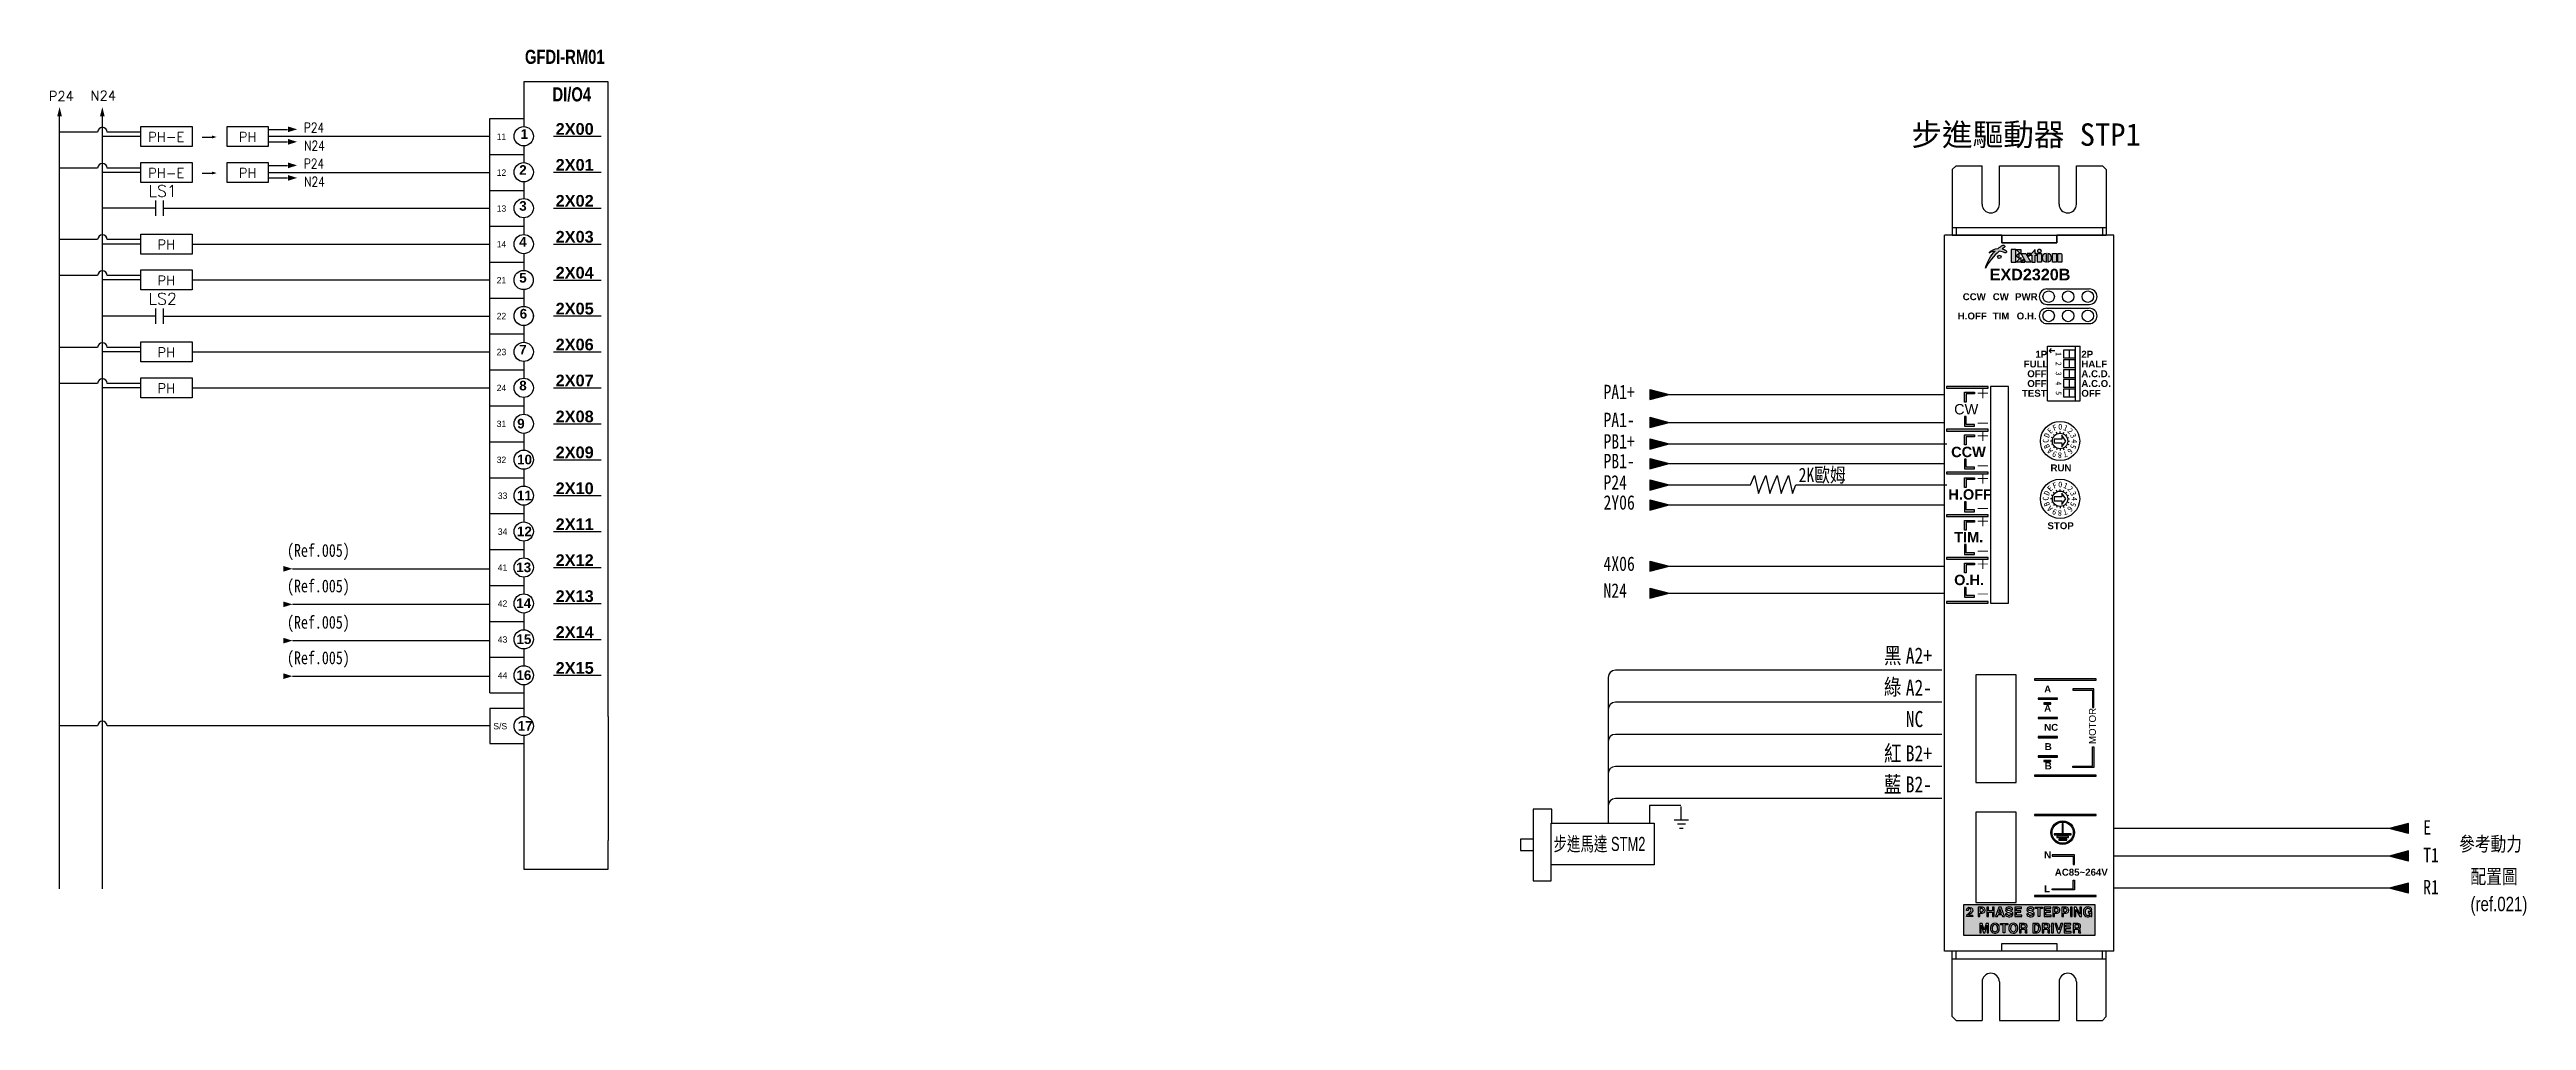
# Model space of a CAD drawing. Header units: millimetres. Extents: x -684 to 5961, y -1281 to 2539.
# Drawn here: x 2112.4 to 2498.6, y -574.8 to -423.5 of the extents above; entities that cross this region are included whole.
import ezdxf
from ezdxf.enums import TextEntityAlignment as Align

# ---------------------------------------------------------------- set-up
doc = ezdxf.new("R2010")
doc.units = ezdxf.units.MM
doc.header["$LTSCALE"] = 5
doc.header["$MEASUREMENT"] = 0
doc.layers.get('0').update_dxf_attribs({"linetype": 'CONTINUOUS'})
doc.layers.add('AIR', color=7, linetype='CONTINUOUS')
doc.styles.add('DAYUM', font='complex', dxfattribs={"bigfont": 'dayum'})
doc.styles.add('DAYUS', font='romanc.shx', dxfattribs={"height": 25, "bigfont": 'dayus.shx'})
doc.styles.add('MtXpl_', font='mingliub.ttc')
doc.styles.add('SANSSERIFBOLD', font='sasb____', dxfattribs={"bigfont": 'rubonb'})
doc.styles.add('sim', font='simplex.shx', dxfattribs={"width": 0.8, "bigfont": 'chineset.shx'})
doc.styles.add('SIMPLEX', font='txt')
doc.styles.add('ST', font='c2.shx', dxfattribs={"height": 375, "bigfont": 'china.shx'})
doc.styles.get("Standard").update_dxf_attribs({"font": 'arialbd.ttf', "height": 15})
doc.styles.add('style1', font='KAIU.TTF')
doc.styles.add('新細明體', font='', dxfattribs={"width": 0.8})
doc.styles.add('標楷體', font='', dxfattribs={"width": 0.8})
doc.styles.get('新細明體').set_extended_font_data('新細明體')
doc.styles.get('標楷體').set_extended_font_data('標楷體')

msp = doc.modelspace()

# ---------------------------------------------------------------- texts
at = {"color": 2, "width": 0.75}
for s, p in [('GFDI-RM01', (2186.502, -425.74)), ('DI/O4', (2190.796, -431.587))]:
    msp.add_text(s, height=2.2, dxfattribs=at).set_placement(p)
for s, height, style, p in [('P24', 1.5, 'DAYUS', (2112.252, -431.512)), ('N24', 1.5, 'DAYUS', (2118.765, -431.443)), ('11', 1, 'ST', (2182.099, -437.59)), ('12', 1, 'ST', (2182.099, -443.19)), ('13', 1, 'ST', (2182.099, -448.79)), ('14', 1, 'ST', (2182.099, -454.341)), ('21', 1, 'ST', (2182.099, -459.941)), ('22', 1, 'ST', (2182.099, -465.541)), ('23', 1, 'ST', (2182.099, -471.141)), ('24', 1, 'ST', (2182.099, -476.741)), ('＋', 1.62, 'style1', (2412.718, -477.873)), ('31', 1, 'ST', (2182.099, -482.341)), ('－', 1.62, 'style1', (2412.688, -482.548)), ('0', 0.9, 'SIMPLEX', (2425.555, -482.733)), ('＋', 1.62, 'style1', (2412.718, -484.533)), ('32', 1, 'ST', (2182.099, -487.941)), ('－', 1.62, 'style1', (2412.688, -489.208)), ('＋', 1.62, 'style1', (2412.718, -491.193)), ('33', 1, 'ST', (2182.272, -493.541)), ('0', 0.9, 'SIMPLEX', (2425.555, -491.733)), ('34', 1, 'ST', (2182.272, -499.141)), ('－', 1.62, 'style1', (2412.688, -495.868)), ('＋', 1.62, 'style1', (2412.718, -497.853)), ('－', 1.62, 'style1', (2412.688, -502.528)), ('41', 1, 'ST', (2182.272, -504.741)), ('＋', 1.62, 'style1', (2412.718, -504.513)), ('42', 1, 'ST', (2182.272, -510.341)), ('－', 1.62, 'style1', (2412.688, -509.188)), ('43', 1, 'ST', (2182.272, -515.941)), ('44', 1, 'ST', (2182.272, -521.541)), ('S/S', 1, 'ST', (2181.573, -529.457))]:
    msp.add_text(s, height=height, dxfattribs=dict(style=style)).set_placement(p)
for s, height, style, p in [('PH-E', 1.5, 'DAYUS', (2130.578, -437.127)), ('PH', 1.5, 'DAYUS', (2143.282, -437.127)), ('PH-E', 1.5, 'DAYUS', (2130.578, -442.746)), ('PH', 1.5, 'DAYUS', (2143.282, -442.746)), ('LS1', 1.8, 'DAYUM', (2130.026, -445.549)), ('PH', 1.5, 'DAYUS', (2130.578, -453.898)), ('PH', 1.5, 'DAYUS', (2130.578, -459.498)), ('LS2', 1.8, 'DAYUM', (2130.026, -462.349)), ('PH', 1.5, 'DAYUS', (2130.578, -470.698)), ('PH', 1.5, 'DAYUS', (2130.578, -476.298))]:
    msp.add_text(s, height=height, dxfattribs=dict(style=style)).set_placement(p, align=Align.MIDDLE)
at = {"style": 'sim', "width": 0.8}
for s, p in [('P24', (2152.032, -436.408)), ('N24', (2152.105, -439.247)), ('P24', (2152.032, -442.028)), ('N24', (2152.105, -444.866))]:
    msp.add_text(s, height=1.5, dxfattribs=at).set_placement(p)
for s, height, p in [('1', 1.5, (2185.825, -437.426)), ('2X00', 1.82, (2191.287, -436.79)), ('2', 1.5, (2185.608, -443.026)), ('2X01', 1.82, (2191.287, -442.39)), ('3', 1.5, (2185.608, -448.626)), ('2X02', 1.82, (2191.287, -447.99)), ('2X03', 1.82, (2191.287, -453.59)), ('4', 1.5, (2185.608, -454.226)), ('5', 1.5, (2185.608, -459.826)), ('2X04', 1.82, (2191.287, -459.19)), ('2X05', 1.82, (2191.287, -464.79)), ('6', 1.5, (2185.679, -465.426)), ('7', 1.5, (2185.608, -471.026)), ('2X06', 1.82, (2191.287, -470.39)), ('2X07', 1.82, (2191.287, -475.99)), ('8', 1.5, (2185.608, -476.626)), ('9', 1.5, (2185.295, -482.552)), ('2X08', 1.82, (2191.287, -481.595)), ('2X09', 1.82, (2191.287, -487.195)), ('10', 1.5, (2185.274, -488.152)), ('11', 1.5, (2185.256, -493.752)), ('2X10', 1.82, (2191.287, -492.795)), ('12', 1.5, (2185.256, -499.352)), ('2X11', 1.82, (2191.287, -498.395)), ('13', 1.5, (2185.142, -504.952)), ('2X12', 1.82, (2191.287, -503.995)), ('14', 1.5, (2185.142, -510.552)), ('2X13', 1.82, (2191.287, -509.595)), ('2X14', 1.82, (2191.287, -515.195)), ('15', 1.5, (2185.174, -516.152)), ('16', 1.5, (2185.174, -521.752)), ('2X15', 1.82, (2191.287, -520.795)), ('17', 1.5, (2185.378, -529.653))]:
    msp.add_text(s, height=height).set_placement(p)
at = {"style": 'SIMPLEX'}
for s, rotation, p in [('1', 270, (2425.18, -470.638)), ('3', 270, (2425.18, -473.686)), ('2', 270, (2425.18, -472.162)), ('5', 270, (2425.18, -476.734)), ('4', 270, (2425.18, -475.21)), ('E', 45, (2424.379, -483.463)), ('F', 22.5, (2424.895, -482.981)), ('1', 337.5, (2426.26, -482.757)), ('2', 315, (2426.902, -483.049)), ('C', 90, (2424.064, -484.81)), ('D', 67.5, (2424.088, -484.105)), ('B', 112.5, (2424.312, -485.47)), ('A', 135, (2424.793, -485.986)), ('9', 157.5, (2425.436, -486.277)), ('8', 180, (2426.14, -486.301)), ('7', 202.5, (2426.801, -486.053)), ('6', 225, (2427.316, -485.572)), ('3', 292.5, (2427.384, -483.564)), ('5', 247.5, (2427.608, -484.929)), ('4', 270, (2427.632, -484.224)), ('C', 90, (2424.064, -493.81)), ('D', 67.5, (2424.088, -493.105)), ('B', 112.5, (2424.312, -494.47)), ('E', 45, (2424.379, -492.463)), ('F', 22.5, (2424.895, -491.981)), ('1', 337.5, (2426.26, -491.757)), ('2', 315, (2426.902, -492.049)), ('3', 292.5, (2427.384, -492.564)), ('5', 247.5, (2427.608, -493.929)), ('4', 270, (2427.632, -493.224)), ('A', 135, (2424.793, -494.986)), ('9', 157.5, (2425.436, -495.277)), ('8', 180, (2426.14, -495.301)), ('7', 202.5, (2426.801, -495.053)), ('6', 225, (2427.316, -494.572))]:
    msp.add_text(s, height=0.9, rotation=rotation, dxfattribs=at).set_placement(p)
at = {"style": '標楷體', "width": 0.8}
for p in [(2154.295, -501.715), (2154.295, -507.253), (2154.295, -512.915), (2154.295, -518.453)]:
    msp.add_text('(Ref.005)', height=2, dxfattribs=at).set_placement(p, align=Align.MIDDLE)
at = {"attachment_point": 1, "style": 'SANSSERIFBOLD'}
for s, insert, char_height, width in [('EXD2320B', (2414.88, -457.671), 1.8, 12.49875), ('CCW', (2410.667, -461.488), 1.08, 7.3938), ('CW', (2415.347, -461.488), 1.08, 7.3938), ('PWR', (2418.837, -461.488), 1.08, 7.3938), ('H.OFF', (2409.903, -464.488), 1.08, 7.3938), ('TIM', (2415.347, -464.488), 1.08, 7.3938), ('O.H.', (2419.084, -464.488), 1.08, 7.3938), ('1P', (2422.003, -470.443), 1.08, 4.3554), ('2P', (2429.166, -470.443), 1.08, 4.3554), ('FULL', (2420.178, -471.967), 1.08, 4.3554), ('OFF', (2420.735, -473.491), 1.08, 4.3554), ('OFF', (2420.735, -475.015), 1.08, 4.3554), ('A.C.D.', (2429.166, -473.491), 1.08, 4.3554), ('A.C.O.', (2429.166, -475.015), 1.08, 6.37207), ('HALF', (2429.166, -471.967), 1.08, 4.3554), ('{\\fArial|b0|i0|c0|p34;CW}', (2409.333, -478.75), 1.62, 6.5331), ('TEST', (2419.9, -476.539), 1.08, 4.3554), ('OFF', (2429.166, -476.539), 1.08, 4.3554), ('CCW', (2408.87, -485.41), 1.62, 6.5331), ('RUN', (2424.359, -488.162), 1.08, 6), ('H.OFF', (2408.44, -492.031), 1.62, 8.1486), ('STOP', (2423.881, -497.176), 1.08, 6), ('TIM.', (2409.34, -498.691), 1.62, 8.1486), ('O.H.', (2409.34, -505.351), 1.62, 8.1486), ('A', (2423.371, -522.626), 1.08, 6.2976), ('A', (2423.371, -525.6), 1.08, 6.2976), ('NC', (2423.371, -528.6), 1.08, 8.3856), ('B', (2423.466, -531.6), 1.08, 8.3856), ('B', (2423.466, -534.6), 1.08, 8.3856), ('N', (2423.371, -548.481), 1.08, 8.3856), ('AC85~264V', (2425.029, -551.177), 1.08, 8.3856), ('L', (2423.371, -553.763), 1.08, 8.3856)]:
    msp.add_mtext(s, dxfattribs=dict(at, insert=insert, char_height=char_height, width=width))
at = {"insert": (2430.353, -531.733), "char_height": 1.08, "width": 8.3856, "attachment_point": 1, "rotation": 90, "style": 'SANSSERIFBOLD'}
msp.add_mtext('{\\fArial|b0|i0|c0|p34;MOTOR}', dxfattribs=at)
at = {"layer": 'AIR', "style": 'MtXpl_'}
msp.add_text('步進驅動器 STP1', height=3.5, dxfattribs=at).set_placement((2402.669, -438.507))
at = {"layer": 'AIR'}
for s, height, style, width, p in [('PA1+', 2.2434, '標楷體', 0.8, (2354.661, -477.99)), ('PA1-', 2.2434, '標楷體', 0.8, (2354.661, -482.34)), ('PB1+', 2.2434, '標楷體', 0.8, (2354.661, -485.693)), ('PB1-', 2.2434, '標楷體', 0.8, (2354.661, -488.763)), ('P24', 2.2434, '標楷體', 0.8, (2354.661, -492.084)), ('2K歐姆', 2.2434, '標楷體', 0.8, (2385.086, -490.925)), ('2Y06', 2.2434, '標楷體', 0.8, (2354.661, -495.209)), ('4X06', 2.2434, '標楷體', 0.8, (2354.661, -504.755)), ('N24', 2.2434, '標楷體', 0.8, (2354.661, -508.941)), ('黑', 2.5, '標楷體', 0.8, (2398.397, -519.196)), ('A2+', 2.5, '標楷體', 0.8, (2401.794, -519.196)), ('綠', 2.5, '標楷體', 0.8, (2398.397, -524.09)), ('A2-', 2.5, '標楷體', 0.8, (2401.794, -524.196)), ('NC', 2.5, '標楷體', 0.8, (2401.794, -529.09)), ('紅', 2.5, '標楷體', 0.8, (2398.397, -534.444)), ('B2+', 2.5, '標楷體', 0.8, (2401.794, -534.444)), ('藍', 2.5, '標楷體', 0.8, (2398.397, -539.282)), ('B2-', 2.5, '標楷體', 0.8, (2401.794, -539.282)), ('E', 2.243, '標楷體', 0.8, (2482.464, -545.856)), ('步進馬達 STM2', 2.2, '新細明體', 0.7, (2346.866, -548.406)), ('T1', 2.2434, '標楷體', 0.8, (2482.464, -550.155)), ('參考動力', 2.2434, '新細明體', 0.8, (2488.067, -548.428)), ('配置圖', 2.2434, '新細明體', 0.8, (2489.839, -553.498)), ('R1', 2.2434, '標楷體', 0.8, (2482.464, -555.155)), ('(ref.021)', 2.2434, '新細明體', 0.8, (2489.839, -557.787))]:
    msp.add_text(s, height=height, dxfattribs=dict(at, style=style, width=width)).set_placement(p)

# ---------------------------------------------------------------- hatches: boundary and pattern name
h = msp.add_hatch(color=256)
h.paths.add_polyline_path([(2421.459, -456.633), (2421.951, -456.633), (2421.951, -455.527), (2422.196, -455.527), (2422.196, -455.281), (2421.951, -455.281), (2421.951, -454.667), (2421.213, -455.527), (2421.459, -455.527)])
h.paths.add_polyline_path([(2422.319, -455.281), (2422.934, -455.281), (2422.934, -456.633), (2422.319, -456.633)])
edge = h.paths.add_edge_path()
edge.add_arc((2422.734, -454.912), 0.198, 360, 387.37363)
edge.add_arc((2422.682, -454.94), 0.257, 27.37363, 51.34019)
edge.add_arc((2422.648, -454.982), 0.312, 51.34019, 71.66631)
edge.add_arc((2422.625, -455.05), 0.383, 71.66631, 90)
edge.add_arc((2422.625, -455.05), 0.383, 90, 108.33369)
edge.add_arc((2422.603, -454.982), 0.312, 108.33369, 128.65981)
edge.add_arc((2422.569, -454.94), 0.257, 128.65981, 152.62637)
edge.add_arc((2422.516, -454.912), 0.198, 152.62637, 180)
edge.add_arc((2422.516, -454.912), 0.198, 180, 207.37363)
edge.add_arc((2422.569, -454.885), 0.257, 207.37363, 231.34019)
edge.add_arc((2422.603, -454.843), 0.312, 231.34019, 251.66631)
edge.add_arc((2422.625, -454.775), 0.383, 251.66631, 270)
edge.add_arc((2422.625, -454.775), 0.383, 270, 288.33369)
edge.add_arc((2422.648, -454.843), 0.312, 288.33369, 308.65981)
edge.add_arc((2422.682, -454.885), 0.257, 308.65981, 332.62637)
edge.add_arc((2422.734, -454.912), 0.198, 332.62637, 360)
h.paths.add_polyline_path([(2424.654, -455.281), (2425.268, -455.281), (2425.268, -456.633), (2424.654, -456.633)])
edge = h.paths.add_edge_path()
edge.add_line((2425.514, -455.281), (2425.883, -455.281))
edge.add_arc((2425.883, -455.527), 0.246, 0, 90, ccw=False)
edge.add_line((2426.129, -455.527), (2426.129, -456.633))
edge.add_line((2426.129, -456.633), (2425.514, -456.633))
edge.add_line((2425.514, -456.633), (2425.514, -455.281))
h.paths.add_polyline_path([(2420.713, -455.281), (2420.975, -455.761), (2421.275, -455.281)], flags=16)
edge = h.paths.add_edge_path()
edge.add_arc((2415.836, -456.939), 2.012, 92.69779, 121.69437)
edge.add_arc((2416.184, -456.23), 1.727, 89.94125, 144.48586, ccw=False)
edge.add_arc((2419.057, -457.896), 4.444, 118.84602, 130.2373, ccw=False)
edge.add_arc((2416.994, -454.134), 0.154, 89.86168, 122.01896, ccw=False)
edge.add_arc((2416.994, -454.211), 0.23, -16.81216, 89.86168, ccw=False)
edge.add_arc((2417.067, -454.233), 0.154, 304.72661, 343.18784, ccw=False)
edge.add_arc((2419.259, -458.123), 4.312, 119.20963, 124.55918)
edge.add_arc((2416.276, -456.601), 2.1, 57.79591, 75.18194, ccw=False)
edge.add_arc((2417.313, -454.955), 0.154, 50.46779, 57.79591, ccw=False)
edge.add_arc((2417.282, -454.993), 0.203, -92.78096, 50.46779, ccw=False)
edge.add_arc((2417.279, -455.042), 0.154, 244.46135, 267.21904, ccw=False)
edge.add_arc((2416.034, -457.65), 2.736, 64.46135, 82.78921)
edge.add_arc((2421.684, -461.426), 8.384, 129.27007, 152.76883)
edge.add_arc((2419.639, -458.905), 5.567, 134.43067, 166.33468, ccw=False)
edge = h.paths.add_edge_path(flags=17)
edge.add_arc((2416.379, -455.824), 0.269, 0, 360)
h.paths.add_polyline_path([(2418.24, -454.667), (2418.24, -456.633), (2418.977, -456.633), (2418.977, -454.667)])
h.paths.add_polyline_path([(2419.001, -454.667), (2419.739, -454.667), (2419.739, -455.404)])
h.paths.add_polyline_path([(2419.001, -456.633), (2419.739, -455.895), (2419.739, -456.633)])
h.paths.add_polyline_path([(2419.493, -455.281), (2419.001, -455.65), (2419.493, -456.018)])
h.paths.add_polyline_path([(2420.361, -456.633), (2420.1, -456.153), (2419.8, -456.633)], flags=16)
h.paths.add_polyline_path([(2419.8, -455.281), (2420.537, -455.281), (2421.275, -456.633), (2420.537, -456.633)])
edge = h.paths.add_edge_path()
edge.add_arc((2423.735, -455.957), 0.679, 95.45262, 264.54738)
edge.add_line((2423.671, -456.633), (2423.671, -455.281))
edge = h.paths.add_edge_path()
edge.add_arc((2423.852, -455.957), 0.679, 275.45262, 444.54738)
edge.add_line((2423.917, -455.281), (2423.917, -456.633))
at = {"linetype": 'Continuous'}
h = msp.add_hatch(color=0, dxfattribs=at)
h.dxf.hatch_style = 1
h.set_gradient(color1=(255, 255, 255), centered=1, one_color=1, tint=1)
h.paths.add_polyline_path([(2364.915, -477.266), (2361.896, -476.472), (2361.896, -478.059)])
for points in [[(2408.162, -476.027), (2408.162, -476.297), (2414.654, -476.297), (2414.654, -476.027)], [(2408.162, -482.687), (2408.162, -482.957), (2414.654, -482.957), (2414.654, -482.687)], [(2408.162, -489.347), (2408.162, -489.617), (2414.654, -489.617), (2414.654, -489.347)], [(2414.654, -496.277), (2414.654, -496.007), (2408.162, -496.007), (2408.162, -496.277)], [(2408.162, -502.667), (2408.162, -502.937), (2414.654, -502.937), (2414.654, -502.667)], [(2408.162, -509.507), (2408.162, -509.777), (2414.654, -509.777), (2414.654, -509.507)], [(2425.454, -527.583), (2422.454, -527.583), (2422.454, -527.763), (2425.454, -527.763)], [(2424.398, -525.334), (2423.307, -525.334), (2423.307, -525.514), (2424.398, -525.514)], [(2425.454, -530.583), (2422.454, -530.583), (2422.454, -530.763), (2425.454, -530.763)], [(2425.454, -533.583), (2422.454, -533.583), (2422.454, -533.763), (2425.454, -533.763)], [(2424.398, -534.299), (2423.307, -534.299), (2423.307, -534.479), (2424.398, -534.479)]]:
    msp.add_hatch(color=256).paths.add_polyline_path(points)
h = msp.add_hatch(color=256)
h.paths.add_polyline_path([(2411.218, -477.178), (2412.497, -477.178), (2412.497, -476.908), (2410.948, -476.908), (2410.948, -478.44), (2411.218, -478.44)])
h.paths.add_polyline_path([(2410.948, -482.214), (2412.497, -482.214), (2412.497, -481.944), (2411.218, -481.944), (2411.218, -480.682), (2410.948, -480.682)])
h = msp.add_hatch(color=0, dxfattribs=at)
h.dxf.hatch_style = 1
h.set_gradient(color1=(255, 255, 255), centered=1, one_color=1, tint=1)
h.paths.add_polyline_path([(2364.915, -481.616), (2361.896, -480.822), (2361.896, -482.409)])
h = msp.add_hatch(color=0, dxfattribs=at)
h.dxf.hatch_style = 1
h.set_gradient(color1=(255, 255, 255), centered=1, one_color=1, tint=1)
h.paths.add_polyline_path([(2364.915, -484.968), (2361.896, -484.175), (2361.896, -485.762)])
h = msp.add_hatch(color=256)
h.paths.add_polyline_path([(2410.948, -483.568), (2410.948, -485.1), (2411.218, -485.1), (2411.218, -483.838), (2412.497, -483.838), (2412.497, -483.568)])
h.paths.add_polyline_path([(2411.218, -487.342), (2410.948, -487.342), (2410.948, -488.874), (2412.497, -488.874), (2412.497, -488.604), (2411.218, -488.604)])
h = msp.add_hatch(color=0, dxfattribs=at)
h.dxf.hatch_style = 1
h.set_gradient(color1=(255, 255, 255), centered=1, one_color=1, tint=1)
h.paths.add_polyline_path([(2364.915, -488.039), (2361.896, -487.245), (2361.896, -488.833)])
h = msp.add_hatch(color=256)
h.paths.add_polyline_path([(2410.948, -491.76), (2411.218, -491.76), (2411.218, -490.498), (2412.497, -490.498), (2412.497, -490.228), (2410.948, -490.228)])
h.paths.add_polyline_path([(2411.218, -494.002), (2410.948, -494.002), (2410.948, -495.534), (2412.497, -495.534), (2412.497, -495.264), (2411.218, -495.264)])
h = msp.add_hatch(color=0, dxfattribs=at)
h.dxf.hatch_style = 1
h.set_gradient(color1=(255, 255, 255), centered=1, one_color=1, tint=1)
h.paths.add_polyline_path([(2364.915, -491.359), (2361.896, -490.565), (2361.896, -492.153)])
h = msp.add_hatch(color=0, dxfattribs=at)
h.dxf.hatch_style = 1
h.set_gradient(color1=(255, 255, 255), centered=1, one_color=1, tint=1)
h.paths.add_polyline_path([(2364.915, -494.484), (2361.896, -493.69), (2361.896, -495.278)])
h = msp.add_hatch(color=256)
h.paths.add_polyline_path([(2410.948, -496.888), (2410.948, -498.42), (2411.218, -498.42), (2411.218, -497.158), (2412.497, -497.158), (2412.497, -496.888)])
h.paths.add_polyline_path([(2411.218, -500.662), (2410.948, -500.662), (2410.948, -502.194), (2412.497, -502.194), (2412.497, -501.924), (2411.218, -501.924)])
h = msp.add_hatch(color=0, dxfattribs=at)
h.dxf.hatch_style = 1
h.set_gradient(color1=(255, 255, 255), centered=1, one_color=1, tint=1)
h.paths.add_polyline_path([(2364.915, -504.03), (2361.896, -503.237), (2361.896, -504.824)])
h = msp.add_hatch(color=256)
h.paths.add_polyline_path([(2411.218, -503.818), (2412.497, -503.818), (2412.497, -503.548), (2410.948, -503.548), (2410.948, -505.08), (2411.218, -505.08)])
h.paths.add_polyline_path([(2412.497, -508.854), (2412.497, -508.584), (2411.218, -508.584), (2411.218, -507.322), (2410.948, -507.322), (2410.948, -508.854)])
h = msp.add_hatch(color=0, dxfattribs=at)
h.dxf.hatch_style = 1
h.set_gradient(color1=(255, 255, 255), centered=1, one_color=1, tint=1)
h.paths.add_polyline_path([(2364.915, -508.217), (2361.896, -507.423), (2361.896, -509.01)])
h = msp.add_hatch(color=256)
h.paths.add_polyline_path([(2431.454, -521.583), (2421.854, -521.583), (2421.854, -521.763), (2431.454, -521.763)])
h.paths.add_polyline_path([(2431.09, -523.146), (2427.841, -523.146), (2427.841, -523.326), (2430.91, -523.326), (2430.91, -526.047), (2431.09, -526.047)])
h.paths.add_polyline_path([(2425.454, -524.583), (2422.454, -524.583), (2422.454, -524.763), (2425.454, -524.763)])
h = msp.add_hatch(color=256)
h.paths.add_polyline_path([(2431.09, -532.179), (2430.91, -532.179), (2430.91, -535.198), (2427.85, -535.198), (2427.85, -535.378), (2431.09, -535.378)])
h.paths.add_polyline_path([(2431.454, -536.583), (2421.854, -536.583), (2421.854, -536.763), (2431.454, -536.763)])
h = msp.add_hatch(color=256)
h.paths.add_polyline_path([(2431.454, -542.721), (2421.854, -542.721), (2421.854, -542.901), (2431.454, -542.901)])
h.paths.add_polyline_path([(2424.424, -545.546, 1), (2428.093, -545.546, 1)])
h.paths.add_polyline_path([(2427.913, -545.546, -1), (2424.604, -545.546, -1)], flags=16)
h.paths.add_polyline_path([(2426.348, -544.124), (2426.348, -545.721), (2427.57, -545.721), (2427.57, -545.901), (2424.947, -545.901), (2424.947, -545.721), (2426.168, -545.721), (2426.168, -544.124)], flags=0)
h.paths.add_polyline_path([(2427.159, -546.122), (2427.159, -546.302), (2425.358, -546.302), (2425.358, -546.122)], flags=0)
h.paths.add_polyline_path([(2426.881, -546.549), (2426.881, -546.729), (2425.636, -546.729), (2425.636, -546.549)], flags=0)
h.paths.add_polyline_path([(2428.096, -549.016), (2424.62, -549.016), (2424.62, -549.196), (2427.916, -549.196), (2427.916, -550.516), (2428.096, -550.516)])
h.paths.add_polyline_path([(2428.096, -552.978), (2427.916, -552.978), (2427.916, -554.298), (2424.62, -554.298), (2424.62, -554.478), (2428.096, -554.478)])
h.paths.add_polyline_path([(2431.454, -555.333), (2421.854, -555.333), (2421.854, -555.513), (2431.454, -555.513)])
h = msp.add_hatch(color=0, dxfattribs=at)
h.dxf.hatch_style = 1
h.set_gradient(color1=(255, 255, 255), centered=1, one_color=1, tint=1)
h.paths.add_polyline_path([(2477.18, -544.897), (2480.199, -545.691), (2480.199, -544.103)])
h = msp.add_hatch(color=0, dxfattribs=at)
h.dxf.hatch_style = 1
h.set_gradient(color1=(255, 255, 255), centered=1, one_color=1, tint=1)
h.paths.add_polyline_path([(2477.18, -549.196), (2480.199, -549.99), (2480.199, -548.403)])
h = msp.add_hatch(color=0, dxfattribs=at)
h.dxf.hatch_style = 1
h.set_gradient(color1=(255, 255, 255), centered=1, one_color=1, tint=1)
h.paths.add_polyline_path([(2477.18, -554.196), (2480.199, -554.99), (2480.199, -553.403)])
h = msp.add_hatch(color=256)
h.paths.add_polyline_path([(2410.848, -556.768), (2431.248, -556.768), (2431.248, -561.568), (2410.848, -561.568)])
h.paths.add_polyline_path([(2413.317, -559.711), (2413.317, -561.157), (2413.555, -561.157), (2413.542, -559.971), (2413.898, -561.17), (2414.123, -561.165), (2414.465, -559.975), (2414.461, -561.157), (2414.708, -561.165), (2414.704, -559.711), (2414.305, -559.715), (2414.006, -560.754), (2413.703, -559.707)], flags=16)
h.paths.add_polyline_path([(2415.718, -559.673), (2415.48, -559.7), (2415.295, -559.779), (2415.156, -559.904), (2415.05, -560.05), (2414.984, -560.328), (2415.01, -560.632), (2415.103, -560.916), (2415.268, -561.094), (2415.473, -561.181), (2415.638, -561.206), (2415.848, -561.192), (2416.065, -561.115), (2416.233, -560.965), (2416.334, -560.776), (2416.365, -560.563), (2416.372, -560.35), (2416.329, -560.065), (2416.154, -559.824), (2415.943, -559.708)], flags=16)
h.paths.add_polyline_path([(2415.703, -559.89), (2415.483, -559.941), (2415.356, -560.056), (2415.285, -560.225), (2415.24, -560.474), (2415.262, -560.615), (2415.327, -560.816), (2415.444, -560.922), (2415.56, -560.968), (2415.686, -560.982), (2415.852, -560.955), (2415.932, -560.915), (2416.042, -560.806), (2416.122, -560.606), (2416.112, -560.381), (2416.072, -560.158), (2415.989, -560.025), (2415.849, -559.932)], flags=0)
h.paths.add_polyline_path([(2416.56, -559.927), (2416.556, -559.697), (2417.699, -559.697), (2417.699, -559.922), (2417.254, -559.922), (2417.254, -561.153), (2416.996, -561.153), (2416.996, -559.927)], flags=16)
h.paths.add_polyline_path([(2418.723, -559.932), (2418.577, -559.89), (2418.356, -559.941), (2418.229, -560.056), (2418.159, -560.225), (2418.113, -560.474), (2418.136, -560.615), (2418.201, -560.816), (2418.317, -560.922), (2418.434, -560.968), (2418.56, -560.982), (2418.726, -560.955), (2418.806, -560.915), (2418.916, -560.806), (2418.995, -560.606), (2418.985, -560.381), (2418.945, -560.158), (2418.862, -560.025)], flags=0)
h.paths.add_polyline_path([(2418.816, -559.708), (2418.592, -559.673), (2418.354, -559.7), (2418.168, -559.779), (2418.029, -559.904), (2417.923, -560.05), (2417.857, -560.328), (2417.884, -560.632), (2417.976, -560.916), (2418.142, -561.094), (2418.347, -561.181), (2418.512, -561.206), (2418.721, -561.192), (2418.938, -561.115), (2419.106, -560.965), (2419.208, -560.776), (2419.239, -560.563), (2419.246, -560.35), (2419.203, -560.065), (2419.027, -559.824)], flags=16)
h.paths.add_polyline_path([(2419.535, -559.712), (2419.535, -561.159), (2419.793, -561.159), (2419.793, -560.574), (2420.209, -560.574), (2420.275, -560.6), (2420.335, -560.636), (2420.391, -560.693), (2420.401, -560.803), (2420.404, -560.892), (2420.401, -560.975), (2420.408, -561.035), (2420.414, -561.128), (2420.434, -561.165), (2420.741, -561.168), (2420.677, -561.082), (2420.664, -561.009), (2420.657, -560.926), (2420.654, -560.842), (2420.661, -560.789), (2420.647, -560.633), (2420.627, -560.567), (2420.584, -560.513), (2420.518, -560.5), (2420.461, -560.473), (2420.561, -560.4), (2420.607, -560.374), (2420.647, -560.34), (2420.681, -560.281), (2420.704, -560.188), (2420.714, -560.128), (2420.677, -559.965), (2420.603, -559.826), (2420.451, -559.744), (2420.277, -559.709)], flags=16)
h.paths.add_polyline_path([(2419.799, -559.925), (2419.801, -560.369), (2420.238, -560.369), (2420.36, -560.334), (2420.418, -560.254), (2420.45, -560.151), (2420.432, -560.066), (2420.408, -559.994), (2420.323, -559.938), (2420.211, -559.919)], flags=0)
h.paths.add_polyline_path([(2421.582, -559.707), (2421.582, -561.166), (2422.297, -561.166), (2422.455, -561.111), (2422.56, -561.034), (2422.677, -560.897), (2422.753, -560.752), (2422.79, -560.587), (2422.798, -560.43), (2422.766, -560.18), (2422.699, -559.999), (2422.559, -559.81), (2422.397, -559.729), (2422.26, -559.707)], flags=16)
h.paths.add_polyline_path([(2421.846, -559.929), (2421.851, -560.938), (2422.237, -560.943), (2422.336, -560.897), (2422.434, -560.824), (2422.49, -560.718), (2422.507, -560.587), (2422.54, -560.388), (2422.523, -560.252), (2422.481, -560.105), (2422.381, -559.99), (2422.302, -559.959), (2422.218, -559.935), (2422.09, -559.928)], flags=0)
h.paths.add_polyline_path([(2423.747, -559.919), (2423.334, -559.925), (2423.337, -560.369), (2423.773, -560.369), (2423.896, -560.334), (2423.954, -560.254), (2423.986, -560.151), (2423.967, -560.066), (2423.944, -559.994), (2423.858, -559.938)], flags=0)
h.paths.add_polyline_path([(2423.812, -559.709), (2423.071, -559.712), (2423.071, -561.159), (2423.329, -561.159), (2423.329, -560.574), (2423.745, -560.574), (2423.81, -560.6), (2423.87, -560.636), (2423.927, -560.693), (2423.937, -560.803), (2423.94, -560.892), (2423.937, -560.975), (2423.944, -561.035), (2423.95, -561.128), (2423.97, -561.165), (2424.276, -561.168), (2424.213, -561.082), (2424.2, -561.009), (2424.193, -560.926), (2424.19, -560.842), (2424.197, -560.789), (2424.183, -560.633), (2424.163, -560.567), (2424.12, -560.513), (2424.053, -560.5), (2423.997, -560.473), (2424.097, -560.4), (2424.143, -560.374), (2424.183, -560.34), (2424.216, -560.281), (2424.24, -560.188), (2424.25, -560.128), (2424.213, -559.965), (2424.139, -559.826), (2423.987, -559.744)], flags=16)
h.paths.add_polyline_path([(2427.867, -559.712), (2427.867, -561.159), (2428.125, -561.159), (2428.125, -560.574), (2428.541, -560.574), (2428.607, -560.6), (2428.667, -560.636), (2428.723, -560.693), (2428.733, -560.803), (2428.736, -560.892), (2428.733, -560.975), (2428.74, -561.035), (2428.746, -561.128), (2428.766, -561.165), (2429.073, -561.168), (2429.009, -561.082), (2428.996, -561.009), (2428.989, -560.926), (2428.986, -560.842), (2428.993, -560.789), (2428.979, -560.633), (2428.96, -560.567), (2428.916, -560.513), (2428.85, -560.5), (2428.793, -560.473), (2428.893, -560.4), (2428.94, -560.374), (2428.979, -560.34), (2429.013, -560.281), (2429.036, -560.188), (2429.046, -560.128), (2429.009, -559.965), (2428.935, -559.826), (2428.783, -559.744), (2428.609, -559.709)], flags=16)
h.paths.add_polyline_path([(2428.131, -559.925), (2428.133, -560.369), (2428.57, -560.369), (2428.692, -560.334), (2428.75, -560.254), (2428.782, -560.151), (2428.764, -560.066), (2428.74, -559.994), (2428.655, -559.938), (2428.543, -559.919)], flags=0)
h.paths.add_polyline_path([(2427.525, -559.711), (2426.488, -559.711), (2426.488, -561.166), (2427.57, -561.166), (2427.57, -560.93), (2426.749, -560.93), (2426.749, -560.498), (2427.46, -560.498), (2427.46, -560.286), (2426.753, -560.286), (2426.753, -559.927), (2427.529, -559.927)], flags=16)
h.paths.add_polyline_path([(2424.806, -559.703), (2424.537, -559.703), (2424.537, -561.15), (2424.806, -561.15)], flags=16)
h.paths.add_polyline_path([(2425.013, -559.707), (2425.513, -561.157), (2425.789, -561.163), (2426.276, -559.713), (2425.994, -559.713), (2425.654, -560.77), (2425.295, -559.707)], flags=16)
h.paths.add_polyline_path([(2411.502, -557.689), (2411.279, -557.685), (2411.308, -557.432), (2411.466, -557.254), (2411.645, -557.186), (2411.851, -557.198), (2412.046, -557.273), (2412.188, -557.436), (2412.228, -557.729), (2412.145, -557.899), (2411.978, -558.093), (2411.617, -558.347), (2411.593, -558.422), (2412.22, -558.418), (2412.224, -558.62), (2411.28, -558.616), (2411.296, -558.462), (2411.395, -558.288), (2411.724, -557.994), (2411.946, -557.769), (2411.978, -557.606), (2411.895, -557.436), (2411.744, -557.396), (2411.57, -557.471)], flags=16)
h.paths.add_polyline_path([(2413.07, -557.175), (2413.07, -558.627), (2413.333, -558.627), (2413.333, -558.097), (2413.775, -558.097), (2413.995, -558.016), (2414.105, -557.87), (2414.154, -557.66), (2414.154, -557.555), (2414.135, -557.458), (2414.083, -557.348), (2413.995, -557.259), (2413.89, -557.211), (2413.773, -557.17)], flags=16)
h.paths.add_polyline_path([(2413.324, -557.382), (2413.324, -557.871), (2413.685, -557.871), (2413.773, -557.847), (2413.845, -557.795), (2413.877, -557.743), (2413.889, -557.666), (2413.889, -557.582), (2413.877, -557.518), (2413.825, -557.45), (2413.777, -557.402), (2413.717, -557.382)], flags=0)
h.paths.add_polyline_path([(2414.429, -557.169), (2414.429, -558.623), (2414.692, -558.623), (2414.692, -557.957), (2415.311, -557.957), (2415.311, -558.627), (2415.568, -558.627), (2415.568, -557.178), (2415.302, -557.178), (2415.302, -557.726), (2414.697, -557.726), (2414.697, -557.169)], flags=16)
h.paths.add_polyline_path([(2416.326, -557.179), (2415.805, -558.626), (2416.095, -558.626), (2416.187, -558.316), (2416.777, -558.321), (2416.884, -558.621), (2417.174, -558.626), (2416.65, -557.176)], flags=16)
h.paths.add_polyline_path([(2416.473, -557.428), (2416.255, -558.1), (2416.698, -558.1)], flags=0)
h.paths.add_polyline_path([(2418.443, -557.564), (2418.414, -557.381), (2418.325, -557.279), (2418.194, -557.189), (2418.08, -557.149), (2417.868, -557.128), (2417.701, -557.145), (2417.546, -557.198), (2417.448, -557.275), (2417.379, -557.409), (2417.358, -557.56), (2417.379, -557.743), (2417.476, -557.865), (2417.648, -557.935), (2417.855, -557.991), (2417.995, -558.024), (2418.14, -558.086), (2418.212, -558.137), (2418.237, -558.201), (2418.237, -558.287), (2418.218, -558.345), (2418.183, -558.388), (2418.14, -558.407), (2418.042, -558.431), (2417.972, -558.446), (2417.871, -558.45), (2417.805, -558.446), (2417.739, -558.411), (2417.688, -558.38), (2417.614, -558.314), (2417.583, -558.26), (2417.579, -558.205), (2417.322, -558.205), (2417.342, -558.302), (2417.361, -558.349), (2417.38, -558.396), (2417.408, -558.446), (2417.54, -558.571), (2417.704, -558.641), (2417.832, -558.668), (2417.992, -558.668), (2418.202, -558.633), (2418.358, -558.532), (2418.436, -558.446), (2418.49, -558.314), (2418.494, -558.147), (2418.467, -558.038), (2418.447, -557.991), (2418.374, -557.929), (2418.311, -557.882), (2418.222, -557.84), (2418.124, -557.812), (2417.696, -557.676), (2417.6, -557.587), (2417.598, -557.495), (2417.645, -557.403), (2417.737, -557.359), (2417.849, -557.343), (2417.943, -557.338), (2418.042, -557.37), (2418.128, -557.418), (2418.179, -557.499), (2418.199, -557.568)], flags=16)
h.paths.add_polyline_path([(2419.817, -557.175), (2418.78, -557.175), (2418.78, -558.63), (2419.862, -558.63), (2419.862, -558.394), (2419.041, -558.394), (2419.041, -557.961), (2419.751, -557.961), (2419.751, -557.749), (2419.045, -557.749), (2419.045, -557.391), (2419.821, -557.391)], flags=16)
h.paths.add_polyline_path([(2421.527, -557.568), (2421.772, -557.564), (2421.743, -557.381), (2421.653, -557.279), (2421.523, -557.189), (2421.409, -557.149), (2421.197, -557.128), (2421.029, -557.145), (2420.874, -557.198), (2420.777, -557.275), (2420.707, -557.409), (2420.687, -557.56), (2420.707, -557.743), (2420.805, -557.865), (2420.976, -557.935), (2421.184, -557.991), (2421.323, -558.024), (2421.469, -558.086), (2421.54, -558.137), (2421.566, -558.201), (2421.566, -558.287), (2421.546, -558.345), (2421.511, -558.388), (2421.469, -558.407), (2421.371, -558.431), (2421.301, -558.446), (2421.2, -558.45), (2421.134, -558.446), (2421.067, -558.411), (2421.017, -558.38), (2420.943, -558.314), (2420.912, -558.26), (2420.908, -558.205), (2420.651, -558.205), (2420.67, -558.302), (2420.69, -558.349), (2420.709, -558.396), (2420.736, -558.446), (2420.869, -558.571), (2421.032, -558.641), (2421.161, -558.668), (2421.321, -558.668), (2421.531, -558.633), (2421.687, -558.532), (2421.764, -558.446), (2421.819, -558.314), (2421.823, -558.147), (2421.796, -558.038), (2421.776, -557.991), (2421.702, -557.929), (2421.64, -557.882), (2421.55, -557.84), (2421.453, -557.812), (2421.025, -557.676), (2420.929, -557.587), (2420.927, -557.495), (2420.973, -557.403), (2421.066, -557.359), (2421.177, -557.343), (2421.272, -557.338), (2421.371, -557.37), (2421.456, -557.418), (2421.508, -557.499)], flags=16)
h.paths.add_polyline_path([(2421.992, -557.167), (2423.135, -557.167), (2423.135, -557.392), (2422.69, -557.392), (2422.69, -558.622), (2422.433, -558.622), (2422.433, -557.396), (2421.997, -557.396)], flags=16)
h.paths.add_polyline_path([(2424.413, -557.391), (2424.409, -557.175), (2423.372, -557.175), (2423.372, -558.63), (2424.454, -558.63), (2424.454, -558.394), (2423.634, -558.394), (2423.634, -557.961), (2424.344, -557.961), (2424.344, -557.749), (2423.638, -557.749), (2423.638, -557.391)], flags=16)
h.paths.add_polyline_path([(2425.389, -557.382), (2424.996, -557.382), (2424.996, -557.871), (2425.357, -557.871), (2425.445, -557.847), (2425.517, -557.795), (2425.549, -557.743), (2425.561, -557.666), (2425.561, -557.582), (2425.549, -557.518), (2425.497, -557.45), (2425.449, -557.402)], flags=0)
h.paths.add_polyline_path([(2425.445, -557.17), (2424.742, -557.175), (2424.742, -558.627), (2425.005, -558.627), (2425.005, -558.097), (2425.447, -558.097), (2425.667, -558.016), (2425.777, -557.87), (2425.827, -557.66), (2425.826, -557.555), (2425.807, -557.458), (2425.755, -557.348), (2425.667, -557.259), (2425.562, -557.211)], flags=16)
h.paths.add_polyline_path([(2426.113, -557.175), (2426.113, -558.627), (2426.375, -558.627), (2426.375, -558.097), (2426.818, -558.097), (2427.037, -558.016), (2427.147, -557.87), (2427.197, -557.66), (2427.196, -557.555), (2427.178, -557.458), (2427.125, -557.348), (2427.038, -557.259), (2426.932, -557.211), (2426.815, -557.17)], flags=16)
h.paths.add_polyline_path([(2426.366, -557.382), (2426.366, -557.871), (2426.727, -557.871), (2426.815, -557.847), (2426.887, -557.795), (2426.919, -557.743), (2426.931, -557.666), (2426.931, -557.582), (2426.919, -557.518), (2426.867, -557.45), (2426.819, -557.402), (2426.759, -557.382)], flags=0)
h.paths.add_polyline_path([(2427.47, -557.176), (2427.47, -558.623), (2427.739, -558.623), (2427.739, -557.176)], flags=16)
h.paths.add_polyline_path([(2428.045, -557.181), (2428.045, -558.613), (2428.308, -558.613), (2428.298, -557.508), (2428.919, -558.628), (2429.209, -558.623), (2429.204, -557.171), (2428.956, -557.171), (2428.961, -558.276), (2428.34, -557.181)], flags=16)
edge = h.paths.add_edge_path(flags=16)
edge.add_arc((2430.13, -558.022), 0.643, 171.33357, 319.35)
edge.add_line((2430.618, -558.441), (2430.66, -558.615))
edge.add_line((2430.66, -558.615), (2430.821, -558.622))
edge.add_line((2430.821, -558.622), (2430.821, -557.855))
edge.add_line((2430.821, -557.855), (2430.248, -557.862))
edge.add_line((2430.248, -557.862), (2430.248, -558.057))
edge.add_line((2430.248, -558.057), (2430.583, -558.071))
edge.add_arc((2430.179, -558.035), 0.406, 180.18408, 354.88574, ccw=False)
edge.add_arc((2430.233, -557.854), 0.495, 76.05332, 201.59078, ccw=False)
edge.add_arc((2430.212, -557.701), 0.356, 19.36065, 66.75961, ccw=False)
edge.add_line((2430.548, -557.583), (2430.814, -557.59))
edge.add_arc((2430.264, -557.685), 0.558, 9.79648, 95.9017)
edge.add_arc((2430.17, -557.814), 0.685, 86.96019, 189.32977)

# ---------------------------------------------------------------- linework, layer by layer
for p, q in [((2199.499, -428.533), (2186.311, -428.533)), ((2186.311, -428.533), (2186.311, -435.523)), ((2199.499, -527.434), (2199.499, -428.533)), ((2113.95, -554.285), (2113.95, -433.917)), ((2113.95, -554.285), (2113.95, -433.917)), ((2119.881, -436.359), (2113.95, -436.359)), ((2120.614, -476.226), (2120.614, -433.917)), ((2120.614, -476.226), (2120.614, -433.917)), ((2126.638, -436.359), (2121.347, -436.359)), ((2146.485, -435.947), (2149.464, -435.947)), ((2181.037, -434.276), (2186.311, -434.275)), ((2181.037, -523.765), (2181.037, -434.276)), ((2126.638, -437.042), (2120.614, -437.042)), ((2126.638, -437.042), (2120.614, -437.042)), ((2136.193, -437.137), (2137.683, -437.137)), ((2146.429, -437.869), (2149.464, -437.869)), ((2146.485, -437.023), (2181.037, -437.023)), ((2181.037, -439.876), (2186.311, -439.875)), ((2186.311, -438.523), (2186.311, -441.127)), ((2190.931, -437.023), (2198.408, -437.023)), ((2119.881, -441.978), (2113.95, -441.978)), ((2126.638, -442.662), (2120.614, -442.662)), ((2126.638, -441.978), (2121.347, -441.978)), ((2136.193, -442.757), (2137.683, -442.757)), ((2146.429, -443.489), (2149.464, -443.489)), ((2146.485, -441.567), (2149.464, -441.567)), ((2146.485, -442.642), (2181.037, -442.642)), ((2190.931, -442.623), (2198.408, -442.623)), ((2409.648, -441.617), (2409.048, -442.217)), ((2409.048, -442.217), (2409.048, -452.417)), ((2409.648, -441.617), (2413.698, -441.617)), ((2413.698, -447.617), (2413.698, -441.617)), ((2416.398, -447.617), (2416.398, -441.617)), ((2416.398, -441.617), (2425.698, -441.617)), ((2425.698, -447.617), (2425.698, -441.617)), ((2428.398, -447.617), (2428.398, -441.617)), ((2428.398, -441.617), (2432.448, -441.617)), ((2432.448, -441.617), (2433.048, -442.217)), ((2433.048, -442.217), (2433.048, -452.417)), ((2128.934, -449.442), (2128.934, -447.042)), ((2130.134, -449.442), (2130.134, -447.042)), ((2181.037, -445.476), (2186.311, -445.475)), ((2186.311, -444.127), (2186.311, -446.727)), ((2130.134, -448.242), (2181.037, -448.242)), ((2181.037, -451.027), (2186.311, -451.027)), ((2186.311, -449.727), (2186.311, -452.327)), ((2190.931, -448.223), (2198.408, -448.223)), ((2409.048, -451.217), (2433.048, -451.217)), ((2409.648, -451.217), (2409.648, -452.417)), ((2432.448, -451.217), (2432.448, -452.417)), ((2119.881, -453.13), (2113.95, -453.13)), ((2126.638, -453.813), (2120.614, -453.813)), ((2126.638, -453.13), (2121.347, -453.13)), ((2186.311, -455.327), (2186.311, -457.925)), ((2190.931, -453.823), (2198.408, -453.823)), ((2416.758, -452.417), (2407.848, -452.417)), ((2407.848, -564.017), (2407.848, -452.417)), ((2409.048, -452.417), (2433.048, -452.417)), ((2416.758, -452.417), (2416.758, -453.617)), ((2416.758, -453.617), (2425.338, -453.617)), ((2423.671, -455.281), (2423.671, -456.633)), ((2423.917, -455.281), (2423.917, -456.633)), ((2434.248, -452.417), (2425.338, -452.417)), ((2425.338, -453.617), (2425.338, -452.417)), ((2434.248, -564.017), (2434.248, -452.417)), ((2119.881, -458.73), (2113.95, -458.73)), ((2126.638, -459.413), (2120.614, -459.413)), ((2126.638, -458.73), (2121.347, -458.73)), ((2181.037, -456.627), (2186.311, -456.627)), ((2190.931, -459.423), (2198.408, -459.423)), ((2181.037, -462.227), (2186.311, -462.227)), ((2186.311, -460.925), (2186.311, -463.527)), ((2423.808, -460.817), (2430.408, -460.817)), ((2423.808, -463.217), (2430.408, -463.217)), ((2128.934, -466.242), (2128.934, -463.842)), ((2130.134, -466.242), (2130.134, -463.842)), ((2130.134, -465.042), (2181.037, -465.042)), ((2186.311, -466.525), (2186.311, -469.127)), ((2190.931, -465.023), (2198.408, -465.023)), ((2423.808, -463.817), (2430.408, -463.817)), ((2423.808, -466.217), (2430.408, -466.217)), ((2119.881, -469.93), (2113.95, -469.93)), ((2126.638, -470.613), (2120.614, -470.613)), ((2126.638, -469.93), (2121.347, -469.93)), ((2181.037, -467.827), (2186.311, -467.827)), ((2190.931, -470.623), (2198.408, -470.623)), ((2423.868, -478.277), (2423.868, -469.757)), ((2423.868, -469.757), (2428.968, -469.757)), ((2424.441, -470.106), (2424.165, -470.446)), ((2424.441, -470.787), (2424.165, -470.446)), ((2425.021, -470.446), (2424.165, -470.446)), ((2428.188, -469.757), (2428.188, -478.277)), ((2428.968, -478.277), (2428.968, -469.757)), ((2181.037, -473.427), (2186.311, -473.427)), ((2186.311, -472.127), (2186.311, -474.727)), ((2119.881, -475.53), (2113.95, -475.53)), ((2126.638, -476.213), (2120.614, -476.213)), ((2120.614, -545.234), (2120.614, -476.226)), ((2120.614, -554.285), (2120.614, -476.226)), ((2126.638, -475.53), (2121.347, -475.53)), ((2186.311, -477.727), (2186.311, -480.327)), ((2190.931, -476.223), (2198.408, -476.223)), ((2364.59, -477.266), (2375.287, -477.266)), ((2423.868, -478.277), (2428.968, -478.277)), ((2181.037, -479.027), (2186.311, -479.027)), ((2190.931, -481.827), (2198.408, -481.827)), ((2364.59, -481.616), (2407.848, -481.616)), ((2181.037, -484.627), (2186.311, -484.627)), ((2186.311, -483.327), (2186.311, -485.927)), ((2364.915, -484.968), (2375.612, -484.968)), ((2424.648, -484.517), (2424.376, -484.517)), ((2424.739, -484.058), (2424.488, -483.954)), ((2424.739, -484.976), (2424.488, -485.08)), ((2424.999, -483.669), (2424.807, -483.477)), ((2424.999, -485.366), (2424.807, -485.558)), ((2425.389, -483.409), (2425.285, -483.157)), ((2425.389, -485.626), (2425.285, -485.877)), ((2425.848, -483.317), (2425.848, -483.045)), ((2425.848, -485.717), (2425.848, -485.989)), ((2426.307, -483.409), (2426.411, -483.157)), ((2426.307, -485.626), (2426.411, -485.877)), ((2426.696, -483.669), (2426.888, -483.477)), ((2426.696, -485.366), (2426.888, -485.558)), ((2426.956, -484.058), (2427.207, -483.954)), ((2426.956, -484.976), (2427.207, -485.08)), ((2427.048, -484.517), (2427.319, -484.517)), ((2181.037, -490.227), (2186.311, -490.227)), ((2186.311, -488.927), (2186.311, -491.527)), ((2190.931, -487.427), (2198.408, -487.427)), ((2364.59, -488.039), (2407.848, -488.039)), ((2190.931, -493.027), (2198.408, -493.027)), ((2364.915, -491.359), (2375.612, -491.359)), ((2424.648, -493.517), (2424.376, -493.517)), ((2424.739, -493.058), (2424.488, -492.954)), ((2424.739, -493.976), (2424.488, -494.08)), ((2424.999, -492.669), (2424.807, -492.477)), ((2425.389, -492.409), (2425.285, -492.157)), ((2425.848, -492.317), (2425.848, -492.045)), ((2426.307, -492.409), (2426.411, -492.157)), ((2426.696, -492.669), (2426.888, -492.477)), ((2426.956, -493.058), (2427.207, -492.954)), ((2426.956, -493.976), (2427.207, -494.08)), ((2427.048, -493.517), (2427.319, -493.517)), ((2181.037, -495.827), (2186.311, -495.827)), ((2186.311, -494.527), (2186.311, -497.127)), ((2364.59, -494.484), (2407.848, -494.484)), ((2424.999, -494.366), (2424.807, -494.558)), ((2425.389, -494.626), (2425.285, -494.877)), ((2425.848, -494.717), (2425.848, -494.989)), ((2426.307, -494.626), (2426.411, -494.877)), ((2426.696, -494.366), (2426.888, -494.558)), ((2181.037, -501.427), (2186.311, -501.427)), ((2186.311, -500.127), (2186.311, -502.727)), ((2190.931, -498.627), (2198.408, -498.627)), ((2150.255, -504.428), (2181.037, -504.428)), ((2186.311, -505.727), (2186.311, -508.327)), ((2190.931, -504.227), (2198.408, -504.227)), ((2364.59, -504.03), (2407.848, -504.03)), ((2181.037, -507.027), (2186.311, -507.027)), ((2364.59, -508.217), (2407.848, -508.217)), ((2150.255, -509.966), (2181.037, -509.966)), ((2181.037, -512.627), (2186.311, -512.627)), ((2186.311, -511.327), (2186.311, -513.927)), ((2190.931, -509.827), (2198.408, -509.827)), ((2150.255, -515.628), (2181.037, -515.628)), ((2186.311, -516.927), (2186.311, -519.527)), ((2190.931, -515.427), (2198.408, -515.427)), ((2150.255, -521.166), (2181.037, -521.166)), ((2181.037, -518.227), (2186.311, -518.227)), ((2190.931, -521.027), (2198.408, -521.027)), ((2181.037, -523.765), (2186.311, -523.765)), ((2186.311, -522.527), (2186.311, -527.434)), ((2119.88, -528.906), (2113.948, -528.906)), ((2181.037, -528.906), (2121.347, -528.906)), ((2181.037, -526.143), (2186.311, -526.143)), ((2181.037, -531.681), (2186.311, -531.681)), ((2186.311, -530.434), (2186.311, -533.105)), ((2186.311, -546.761), (2186.311, -551.235)), ((2199.499, -551.235), (2199.499, -546.761)), ((2477.505, -544.897), (2434.248, -544.897)), ((2186.311, -551.235), (2199.499, -551.235)), ((2477.505, -549.196), (2434.248, -549.196)), ((2477.505, -554.196), (2434.248, -554.196)), ((2411.279, -557.685), (2411.308, -557.432)), ((2411.502, -557.689), (2411.279, -557.685)), ((2411.28, -558.616), (2411.296, -558.462)), ((2412.224, -558.62), (2411.28, -558.616)), ((2411.296, -558.462), (2411.395, -558.288)), ((2411.308, -557.432), (2411.466, -557.254)), ((2411.395, -558.288), (2411.724, -557.994)), ((2411.466, -557.254), (2411.645, -557.186)), ((2411.57, -557.471), (2411.502, -557.689)), ((2411.744, -557.396), (2411.57, -557.471)), ((2411.617, -558.347), (2411.593, -558.422)), ((2411.593, -558.422), (2412.22, -558.418)), ((2411.978, -558.093), (2411.617, -558.347)), ((2411.645, -557.186), (2411.851, -557.198)), ((2411.724, -557.994), (2411.946, -557.769)), ((2411.895, -557.436), (2411.744, -557.396)), ((2411.851, -557.198), (2412.046, -557.273)), ((2411.978, -557.606), (2411.895, -557.436)), ((2411.946, -557.769), (2411.978, -557.606)), ((2412.145, -557.899), (2411.978, -558.093)), ((2412.046, -557.273), (2412.188, -557.436)), ((2412.228, -557.729), (2412.145, -557.899)), ((2412.188, -557.436), (2412.228, -557.729)), ((2412.22, -558.418), (2412.224, -558.62)), ((2413.773, -557.17), (2413.07, -557.175)), ((2413.07, -557.175), (2413.07, -558.627)), ((2413.07, -558.627), (2413.333, -558.627)), ((2413.703, -559.707), (2413.317, -559.711)), ((2413.317, -559.711), (2413.317, -561.157)), ((2413.324, -557.382), (2413.324, -557.871)), ((2413.717, -557.382), (2413.324, -557.382)), ((2413.324, -557.871), (2413.685, -557.871)), ((2413.333, -558.627), (2413.333, -558.097)), ((2413.333, -558.097), (2413.775, -558.097)), ((2413.685, -557.871), (2413.773, -557.847)), ((2414.006, -560.754), (2413.703, -559.707)), ((2413.777, -557.402), (2413.717, -557.382)), ((2413.89, -557.211), (2413.773, -557.17)), ((2413.773, -557.847), (2413.845, -557.795)), ((2413.775, -558.097), (2413.995, -558.016)), ((2413.825, -557.45), (2413.777, -557.402)), ((2413.877, -557.518), (2413.825, -557.45)), ((2413.845, -557.795), (2413.877, -557.743)), ((2413.889, -557.582), (2413.877, -557.518)), ((2413.877, -557.743), (2413.889, -557.666)), ((2413.889, -557.666), (2413.889, -557.582)), ((2413.995, -557.259), (2413.89, -557.211)), ((2414.083, -557.348), (2413.995, -557.259)), ((2413.995, -558.016), (2414.105, -557.87)), ((2414.305, -559.715), (2414.006, -560.754)), ((2414.135, -557.458), (2414.083, -557.348)), ((2414.105, -557.87), (2414.154, -557.66)), ((2414.154, -557.555), (2414.135, -557.458)), ((2414.154, -557.66), (2414.154, -557.555)), ((2414.704, -559.711), (2414.305, -559.715)), ((2414.429, -557.169), (2414.429, -558.623)), ((2414.697, -557.169), (2414.429, -557.169)), ((2414.429, -558.623), (2414.692, -558.623)), ((2414.692, -558.623), (2414.692, -557.957)), ((2414.692, -557.957), (2415.311, -557.957)), ((2414.697, -557.726), (2414.697, -557.169)), ((2415.302, -557.726), (2414.697, -557.726)), ((2414.708, -561.165), (2414.704, -559.711)), ((2415.156, -559.904), (2415.05, -560.05)), ((2415.295, -559.779), (2415.156, -559.904)), ((2415.48, -559.7), (2415.295, -559.779)), ((2415.568, -557.178), (2415.302, -557.178)), ((2415.302, -557.178), (2415.302, -557.726)), ((2415.311, -557.957), (2415.311, -558.627)), ((2415.311, -558.627), (2415.568, -558.627)), ((2415.483, -559.941), (2415.356, -560.056)), ((2415.718, -559.673), (2415.48, -559.7)), ((2415.703, -559.89), (2415.483, -559.941)), ((2415.568, -558.627), (2415.568, -557.178)), ((2415.849, -559.932), (2415.703, -559.89)), ((2415.943, -559.708), (2415.718, -559.673)), ((2416.326, -557.179), (2415.805, -558.626)), ((2415.805, -558.626), (2416.095, -558.626)), ((2415.989, -560.025), (2415.849, -559.932)), ((2416.154, -559.824), (2415.943, -559.708)), ((2416.095, -558.626), (2416.187, -558.316)), ((2416.329, -560.065), (2416.154, -559.824)), ((2416.187, -558.316), (2416.777, -558.321)), ((2416.473, -557.428), (2416.255, -558.1)), ((2416.255, -558.1), (2416.698, -558.1)), ((2416.65, -557.176), (2416.326, -557.179)), ((2416.698, -558.1), (2416.473, -557.428)), ((2416.56, -559.927), (2416.556, -559.697)), ((2416.556, -559.697), (2417.699, -559.697)), ((2416.996, -559.927), (2416.56, -559.927)), ((2417.174, -558.626), (2416.65, -557.176)), ((2416.777, -558.321), (2416.884, -558.621)), ((2416.884, -558.621), (2417.174, -558.626)), ((2416.996, -561.153), (2416.996, -559.927)), ((2417.254, -559.922), (2417.254, -561.153)), ((2417.699, -559.922), (2417.254, -559.922)), ((2417.579, -558.205), (2417.322, -558.205)), ((2417.322, -558.205), (2417.342, -558.302)), ((2417.342, -558.302), (2417.361, -558.349)), ((2417.379, -557.409), (2417.358, -557.56)), ((2417.358, -557.56), (2417.379, -557.743)), ((2417.361, -558.349), (2417.38, -558.396)), ((2417.448, -557.275), (2417.379, -557.409)), ((2417.379, -557.743), (2417.476, -557.865)), ((2417.38, -558.396), (2417.408, -558.446)), ((2417.408, -558.446), (2417.54, -558.571)), ((2417.546, -557.198), (2417.448, -557.275)), ((2417.476, -557.865), (2417.648, -557.935)), ((2417.54, -558.571), (2417.704, -558.641)), ((2417.701, -557.145), (2417.546, -557.198)), ((2417.583, -558.26), (2417.579, -558.205)), ((2417.614, -558.314), (2417.583, -558.26)), ((2417.598, -557.495), (2417.645, -557.403)), ((2417.6, -557.587), (2417.598, -557.495)), ((2417.696, -557.676), (2417.6, -557.587)), ((2417.688, -558.38), (2417.614, -558.314)), ((2417.645, -557.403), (2417.737, -557.359)), ((2417.648, -557.935), (2417.855, -557.991)), ((2417.739, -558.411), (2417.688, -558.38)), ((2418.124, -557.812), (2417.696, -557.676)), ((2417.699, -559.697), (2417.699, -559.922)), ((2417.868, -557.128), (2417.701, -557.145)), ((2417.704, -558.641), (2417.832, -558.668)), ((2417.737, -557.359), (2417.849, -557.343)), ((2417.805, -558.446), (2417.739, -558.411)), ((2417.871, -558.45), (2417.805, -558.446)), ((2417.832, -558.668), (2417.992, -558.668)), ((2417.849, -557.343), (2417.943, -557.338)), ((2417.855, -557.991), (2417.995, -558.024)), ((2418.08, -557.149), (2417.868, -557.128)), ((2417.972, -558.446), (2417.871, -558.45)), ((2418.029, -559.904), (2417.923, -560.05)), ((2417.943, -557.338), (2418.042, -557.37)), ((2418.042, -558.431), (2417.972, -558.446)), ((2417.992, -558.668), (2418.202, -558.633)), ((2417.995, -558.024), (2418.14, -558.086)), ((2418.168, -559.779), (2418.029, -559.904)), ((2418.042, -557.37), (2418.128, -557.418)), ((2418.14, -558.407), (2418.042, -558.431)), ((2418.194, -557.189), (2418.08, -557.149)), ((2418.222, -557.84), (2418.124, -557.812)), ((2418.128, -557.418), (2418.179, -557.499)), ((2418.14, -558.086), (2418.212, -558.137)), ((2418.183, -558.388), (2418.14, -558.407)), ((2418.354, -559.7), (2418.168, -559.779)), ((2418.179, -557.499), (2418.199, -557.568)), ((2418.218, -558.345), (2418.183, -558.388)), ((2418.325, -557.279), (2418.194, -557.189)), ((2418.199, -557.568), (2418.443, -557.564)), ((2418.202, -558.633), (2418.358, -558.532)), ((2418.212, -558.137), (2418.237, -558.201)), ((2418.237, -558.287), (2418.218, -558.345)), ((2418.311, -557.882), (2418.222, -557.84)), ((2418.356, -559.941), (2418.229, -560.056)), ((2418.237, -558.201), (2418.237, -558.287)), ((2418.374, -557.929), (2418.311, -557.882)), ((2418.414, -557.381), (2418.325, -557.279)), ((2418.592, -559.673), (2418.354, -559.7)), ((2418.577, -559.89), (2418.356, -559.941)), ((2418.358, -558.532), (2418.436, -558.446)), ((2418.447, -557.991), (2418.374, -557.929)), ((2418.443, -557.564), (2418.414, -557.381)), ((2418.436, -558.446), (2418.49, -558.314)), ((2418.467, -558.038), (2418.447, -557.991)), ((2418.494, -558.147), (2418.467, -558.038)), ((2418.49, -558.314), (2418.494, -558.147)), ((2418.723, -559.932), (2418.577, -559.89)), ((2418.816, -559.708), (2418.592, -559.673)), ((2418.862, -560.025), (2418.723, -559.932)), ((2419.817, -557.175), (2418.78, -557.175)), ((2418.78, -557.175), (2418.78, -558.63)), ((2418.78, -558.63), (2419.862, -558.63)), ((2419.027, -559.824), (2418.816, -559.708)), ((2419.203, -560.065), (2419.027, -559.824)), ((2419.041, -558.394), (2419.041, -557.961)), ((2419.041, -557.961), (2419.751, -557.961)), ((2419.862, -558.394), (2419.041, -558.394)), ((2419.045, -557.749), (2419.045, -557.391)), ((2419.045, -557.391), (2419.821, -557.391)), ((2419.751, -557.749), (2419.045, -557.749)), ((2420.277, -559.709), (2419.535, -559.712)), ((2419.535, -559.712), (2419.535, -561.159)), ((2419.751, -557.961), (2419.751, -557.749)), ((2420.211, -559.919), (2419.799, -559.925)), ((2419.799, -559.925), (2419.801, -560.369)), ((2419.821, -557.391), (2419.817, -557.175)), ((2419.862, -558.63), (2419.862, -558.394)), ((2420.323, -559.938), (2420.211, -559.919)), ((2420.451, -559.744), (2420.277, -559.709)), ((2420.408, -559.994), (2420.323, -559.938)), ((2420.603, -559.826), (2420.451, -559.744)), ((2420.677, -559.965), (2420.603, -559.826)), ((2420.651, -558.205), (2420.67, -558.302)), ((2420.908, -558.205), (2420.651, -558.205)), ((2420.67, -558.302), (2420.69, -558.349)), ((2420.714, -560.128), (2420.677, -559.965)), ((2420.707, -557.409), (2420.687, -557.56)), ((2420.687, -557.56), (2420.707, -557.743)), ((2420.69, -558.349), (2420.709, -558.396)), ((2420.777, -557.275), (2420.707, -557.409)), ((2420.707, -557.743), (2420.805, -557.865)), ((2420.709, -558.396), (2420.736, -558.446)), ((2420.736, -558.446), (2420.869, -558.571)), ((2420.874, -557.198), (2420.777, -557.275)), ((2420.805, -557.865), (2420.976, -557.935)), ((2420.869, -558.571), (2421.032, -558.641)), ((2421.029, -557.145), (2420.874, -557.198)), ((2420.912, -558.26), (2420.908, -558.205)), ((2420.943, -558.314), (2420.912, -558.26)), ((2420.927, -557.495), (2420.973, -557.403)), ((2420.929, -557.587), (2420.927, -557.495)), ((2421.025, -557.676), (2420.929, -557.587)), ((2421.017, -558.38), (2420.943, -558.314)), ((2420.973, -557.403), (2421.066, -557.359)), ((2420.976, -557.935), (2421.184, -557.991)), ((2421.067, -558.411), (2421.017, -558.38)), ((2421.453, -557.812), (2421.025, -557.676)), ((2421.197, -557.128), (2421.029, -557.145)), ((2421.032, -558.641), (2421.161, -558.668)), ((2421.066, -557.359), (2421.177, -557.343)), ((2421.134, -558.446), (2421.067, -558.411)), ((2421.2, -558.45), (2421.134, -558.446)), ((2421.161, -558.668), (2421.321, -558.668)), ((2421.177, -557.343), (2421.272, -557.338)), ((2421.184, -557.991), (2421.323, -558.024)), ((2421.409, -557.149), (2421.197, -557.128)), ((2421.301, -558.446), (2421.2, -558.45)), ((2421.272, -557.338), (2421.371, -557.37)), ((2421.371, -558.431), (2421.301, -558.446)), ((2421.321, -558.668), (2421.531, -558.633)), ((2421.323, -558.024), (2421.469, -558.086)), ((2421.371, -557.37), (2421.456, -557.418)), ((2421.469, -558.407), (2421.371, -558.431)), ((2421.523, -557.189), (2421.409, -557.149)), ((2421.55, -557.84), (2421.453, -557.812)), ((2421.456, -557.418), (2421.508, -557.499)), ((2421.469, -558.086), (2421.54, -558.137)), ((2421.511, -558.388), (2421.469, -558.407)), ((2421.508, -557.499), (2421.527, -557.568)), ((2421.546, -558.345), (2421.511, -558.388)), ((2421.653, -557.279), (2421.523, -557.189)), ((2421.527, -557.568), (2421.772, -557.564)), ((2421.531, -558.633), (2421.687, -558.532)), ((2421.54, -558.137), (2421.566, -558.201)), ((2421.566, -558.287), (2421.546, -558.345)), ((2421.64, -557.882), (2421.55, -557.84)), ((2421.566, -558.201), (2421.566, -558.287)), ((2421.582, -559.707), (2421.582, -561.166)), ((2422.26, -559.707), (2421.582, -559.707)), ((2421.702, -557.929), (2421.64, -557.882)), ((2421.743, -557.381), (2421.653, -557.279)), ((2421.687, -558.532), (2421.764, -558.446)), ((2421.776, -557.991), (2421.702, -557.929)), ((2421.772, -557.564), (2421.743, -557.381)), ((2421.764, -558.446), (2421.819, -558.314)), ((2421.796, -558.038), (2421.776, -557.991)), ((2421.823, -558.147), (2421.796, -558.038)), ((2421.819, -558.314), (2421.823, -558.147)), ((2422.09, -559.928), (2421.846, -559.929)), ((2421.846, -559.929), (2421.851, -560.938)), ((2421.992, -557.167), (2423.135, -557.167)), ((2421.997, -557.396), (2421.992, -557.167)), ((2422.433, -557.396), (2421.997, -557.396)), ((2422.218, -559.935), (2422.09, -559.928)), ((2422.302, -559.959), (2422.218, -559.935)), ((2422.397, -559.729), (2422.26, -559.707)), ((2422.381, -559.99), (2422.302, -559.959)), ((2422.559, -559.81), (2422.397, -559.729)), ((2422.433, -558.622), (2422.433, -557.396)), ((2422.69, -558.622), (2422.433, -558.622)), ((2422.699, -559.999), (2422.559, -559.81)), ((2423.135, -557.392), (2422.69, -557.392)), ((2422.69, -557.392), (2422.69, -558.622)), ((2423.812, -559.709), (2423.071, -559.712)), ((2423.071, -559.712), (2423.071, -561.159)), ((2423.135, -557.167), (2423.135, -557.392)), ((2423.747, -559.919), (2423.334, -559.925)), ((2423.334, -559.925), (2423.337, -560.369)), ((2423.372, -557.175), (2423.372, -558.63)), ((2424.409, -557.175), (2423.372, -557.175)), ((2423.372, -558.63), (2424.454, -558.63)), ((2423.634, -557.961), (2424.344, -557.961)), ((2423.634, -558.394), (2423.634, -557.961)), ((2424.454, -558.394), (2423.634, -558.394)), ((2423.638, -557.391), (2424.413, -557.391)), ((2423.638, -557.749), (2423.638, -557.391)), ((2424.344, -557.749), (2423.638, -557.749)), ((2423.858, -559.938), (2423.747, -559.919)), ((2423.987, -559.744), (2423.812, -559.709)), ((2423.944, -559.994), (2423.858, -559.938)), ((2424.139, -559.826), (2423.987, -559.744)), ((2424.213, -559.965), (2424.139, -559.826)), ((2424.25, -560.128), (2424.213, -559.965)), ((2424.344, -557.961), (2424.344, -557.749)), ((2424.413, -557.391), (2424.409, -557.175)), ((2424.454, -558.63), (2424.454, -558.394)), ((2424.806, -559.703), (2424.537, -559.703)), ((2424.537, -559.703), (2424.537, -561.15)), ((2425.445, -557.17), (2424.742, -557.175)), ((2424.742, -557.175), (2424.742, -558.627)), ((2424.742, -558.627), (2425.005, -558.627)), ((2424.806, -561.15), (2424.806, -559.703)), ((2425.389, -557.382), (2424.996, -557.382)), ((2424.996, -557.382), (2424.996, -557.871)), ((2424.996, -557.871), (2425.357, -557.871)), ((2425.005, -558.097), (2425.447, -558.097)), ((2425.005, -558.627), (2425.005, -558.097)), ((2425.013, -559.707), (2425.513, -561.157)), ((2425.295, -559.707), (2425.013, -559.707)), ((2425.654, -560.77), (2425.295, -559.707)), ((2425.357, -557.871), (2425.445, -557.847)), ((2425.449, -557.402), (2425.389, -557.382)), ((2425.562, -557.211), (2425.445, -557.17)), ((2425.445, -557.847), (2425.517, -557.795)), ((2425.447, -558.097), (2425.667, -558.016)), ((2425.497, -557.45), (2425.449, -557.402)), ((2425.549, -557.518), (2425.497, -557.45)), ((2425.517, -557.795), (2425.549, -557.743)), ((2425.561, -557.582), (2425.549, -557.518)), ((2425.549, -557.743), (2425.561, -557.666)), ((2425.561, -557.666), (2425.561, -557.582)), ((2425.667, -557.259), (2425.562, -557.211)), ((2425.994, -559.713), (2425.654, -560.77)), ((2425.755, -557.348), (2425.667, -557.259)), ((2425.667, -558.016), (2425.777, -557.87)), ((2425.807, -557.458), (2425.755, -557.348)), ((2425.777, -557.87), (2425.827, -557.66)), ((2425.789, -561.163), (2426.276, -559.713)), ((2425.826, -557.555), (2425.807, -557.458)), ((2425.827, -557.66), (2425.826, -557.555)), ((2426.276, -559.713), (2425.994, -559.713)), ((2426.815, -557.17), (2426.113, -557.175)), ((2426.113, -557.175), (2426.113, -558.627)), ((2426.113, -558.627), (2426.375, -558.627)), ((2426.366, -557.382), (2426.366, -557.871)), ((2426.759, -557.382), (2426.366, -557.382)), ((2426.366, -557.871), (2426.727, -557.871)), ((2426.375, -558.627), (2426.375, -558.097)), ((2426.375, -558.097), (2426.818, -558.097)), ((2427.525, -559.711), (2426.488, -559.711)), ((2426.488, -559.711), (2426.488, -561.166)), ((2426.727, -557.871), (2426.815, -557.847)), ((2426.753, -560.286), (2426.753, -559.927)), ((2426.753, -559.927), (2427.529, -559.927)), ((2426.819, -557.402), (2426.759, -557.382)), ((2426.932, -557.211), (2426.815, -557.17)), ((2426.815, -557.847), (2426.887, -557.795)), ((2426.818, -558.097), (2427.037, -558.016)), ((2426.867, -557.45), (2426.819, -557.402)), ((2426.919, -557.518), (2426.867, -557.45)), ((2426.887, -557.795), (2426.919, -557.743)), ((2426.931, -557.582), (2426.919, -557.518)), ((2426.919, -557.743), (2426.931, -557.666)), ((2426.931, -557.666), (2426.931, -557.582)), ((2427.038, -557.259), (2426.932, -557.211)), ((2427.037, -558.016), (2427.147, -557.87)), ((2427.125, -557.348), (2427.038, -557.259)), ((2427.178, -557.458), (2427.125, -557.348)), ((2427.147, -557.87), (2427.197, -557.66)), ((2427.196, -557.555), (2427.178, -557.458)), ((2427.197, -557.66), (2427.196, -557.555)), ((2427.47, -557.176), (2427.47, -558.623)), ((2427.739, -557.176), (2427.47, -557.176)), ((2427.47, -558.623), (2427.739, -558.623)), ((2427.529, -559.927), (2427.525, -559.711)), ((2427.739, -558.623), (2427.739, -557.176)), ((2428.609, -559.709), (2427.867, -559.712)), ((2427.867, -559.712), (2427.867, -561.159)), ((2428.045, -557.181), (2428.045, -558.613)), ((2428.34, -557.181), (2428.045, -557.181)), ((2428.045, -558.613), (2428.308, -558.613)), ((2428.543, -559.919), (2428.131, -559.925)), ((2428.131, -559.925), (2428.133, -560.369)), ((2428.308, -558.613), (2428.298, -557.508)), ((2428.298, -557.508), (2428.919, -558.628)), ((2428.961, -558.276), (2428.34, -557.181)), ((2428.655, -559.938), (2428.543, -559.919)), ((2428.783, -559.744), (2428.609, -559.709)), ((2428.74, -559.994), (2428.655, -559.938)), ((2428.935, -559.826), (2428.783, -559.744)), ((2428.919, -558.628), (2429.209, -558.623)), ((2429.009, -559.965), (2428.935, -559.826)), ((2429.204, -557.171), (2428.956, -557.171)), ((2428.956, -557.171), (2428.961, -558.276)), ((2429.046, -560.128), (2429.009, -559.965)), ((2429.209, -558.623), (2429.204, -557.171)), ((2430.821, -557.855), (2430.248, -557.862)), ((2430.248, -557.862), (2430.248, -558.057)), ((2430.248, -558.057), (2430.583, -558.071)), ((2430.548, -557.583), (2430.814, -557.59)), ((2430.618, -558.441), (2430.66, -558.615)), ((2430.66, -558.615), (2430.821, -558.622)), ((2430.821, -558.622), (2430.821, -557.855)), ((2413.317, -561.157), (2413.555, -561.157)), ((2413.555, -561.157), (2413.542, -559.971)), ((2413.542, -559.971), (2413.898, -561.17)), ((2413.898, -561.17), (2414.123, -561.165)), ((2414.123, -561.165), (2414.465, -559.975)), ((2414.465, -559.975), (2414.461, -561.157)), ((2414.461, -561.157), (2414.708, -561.165)), ((2415.05, -560.05), (2414.984, -560.328)), ((2414.984, -560.328), (2415.01, -560.632)), ((2415.01, -560.632), (2415.103, -560.916)), ((2415.103, -560.916), (2415.268, -561.094)), ((2415.285, -560.225), (2415.24, -560.474)), ((2415.24, -560.474), (2415.262, -560.615)), ((2415.262, -560.615), (2415.327, -560.816)), ((2415.268, -561.094), (2415.473, -561.181)), ((2415.356, -560.056), (2415.285, -560.225)), ((2415.327, -560.816), (2415.444, -560.922)), ((2415.444, -560.922), (2415.56, -560.968)), ((2415.473, -561.181), (2415.638, -561.206)), ((2415.56, -560.968), (2415.686, -560.982)), ((2415.638, -561.206), (2415.848, -561.192)), ((2415.686, -560.982), (2415.852, -560.955)), ((2415.848, -561.192), (2416.065, -561.115)), ((2415.852, -560.955), (2415.932, -560.915)), ((2415.932, -560.915), (2416.042, -560.806)), ((2416.072, -560.158), (2415.989, -560.025)), ((2416.042, -560.806), (2416.122, -560.606)), ((2416.065, -561.115), (2416.233, -560.965)), ((2416.112, -560.381), (2416.072, -560.158)), ((2416.122, -560.606), (2416.112, -560.381)), ((2416.233, -560.965), (2416.334, -560.776)), ((2416.372, -560.35), (2416.329, -560.065)), ((2416.334, -560.776), (2416.365, -560.563)), ((2416.365, -560.563), (2416.372, -560.35)), ((2416.758, -562.817), (2425.338, -562.817)), ((2416.758, -564.017), (2416.758, -562.817)), ((2417.254, -561.153), (2416.996, -561.153)), ((2417.923, -560.05), (2417.857, -560.328)), ((2417.857, -560.328), (2417.884, -560.632)), ((2417.884, -560.632), (2417.976, -560.916)), ((2417.976, -560.916), (2418.142, -561.094)), ((2418.159, -560.225), (2418.113, -560.474)), ((2418.113, -560.474), (2418.136, -560.615)), ((2418.136, -560.615), (2418.201, -560.816)), ((2418.142, -561.094), (2418.347, -561.181)), ((2418.229, -560.056), (2418.159, -560.225)), ((2418.201, -560.816), (2418.317, -560.922)), ((2418.317, -560.922), (2418.434, -560.968)), ((2418.347, -561.181), (2418.512, -561.206)), ((2418.434, -560.968), (2418.56, -560.982)), ((2418.512, -561.206), (2418.721, -561.192)), ((2418.56, -560.982), (2418.726, -560.955)), ((2418.721, -561.192), (2418.938, -561.115)), ((2418.726, -560.955), (2418.806, -560.915)), ((2418.806, -560.915), (2418.916, -560.806)), ((2418.945, -560.158), (2418.862, -560.025)), ((2418.916, -560.806), (2418.995, -560.606)), ((2418.938, -561.115), (2419.106, -560.965)), ((2418.985, -560.381), (2418.945, -560.158)), ((2418.995, -560.606), (2418.985, -560.381)), ((2419.106, -560.965), (2419.208, -560.776)), ((2419.246, -560.35), (2419.203, -560.065)), ((2419.208, -560.776), (2419.239, -560.563)), ((2419.239, -560.563), (2419.246, -560.35)), ((2419.535, -561.159), (2419.793, -561.159)), ((2419.793, -561.159), (2419.793, -560.574)), ((2419.793, -560.574), (2420.209, -560.574)), ((2419.801, -560.369), (2420.238, -560.369)), ((2420.209, -560.574), (2420.275, -560.6)), ((2420.238, -560.369), (2420.36, -560.334)), ((2420.275, -560.6), (2420.335, -560.636)), ((2420.335, -560.636), (2420.391, -560.693)), ((2420.36, -560.334), (2420.418, -560.254)), ((2420.391, -560.693), (2420.401, -560.803)), ((2420.401, -560.803), (2420.404, -560.892)), ((2420.404, -560.892), (2420.401, -560.975)), ((2420.401, -560.975), (2420.408, -561.035)), ((2420.432, -560.066), (2420.408, -559.994)), ((2420.408, -561.035), (2420.414, -561.128)), ((2420.414, -561.128), (2420.434, -561.165)), ((2420.418, -560.254), (2420.45, -560.151)), ((2420.45, -560.151), (2420.432, -560.066)), ((2420.434, -561.165), (2420.741, -561.168)), ((2420.461, -560.473), (2420.561, -560.4)), ((2420.518, -560.5), (2420.461, -560.473)), ((2420.584, -560.513), (2420.518, -560.5)), ((2420.561, -560.4), (2420.607, -560.374)), ((2420.627, -560.567), (2420.584, -560.513)), ((2420.607, -560.374), (2420.647, -560.34)), ((2420.647, -560.633), (2420.627, -560.567)), ((2420.647, -560.34), (2420.681, -560.281)), ((2420.661, -560.789), (2420.647, -560.633)), ((2420.654, -560.842), (2420.661, -560.789)), ((2420.657, -560.926), (2420.654, -560.842)), ((2420.664, -561.009), (2420.657, -560.926)), ((2420.677, -561.082), (2420.664, -561.009)), ((2420.741, -561.168), (2420.677, -561.082)), ((2420.681, -560.281), (2420.704, -560.188)), ((2420.704, -560.188), (2420.714, -560.128)), ((2421.582, -561.166), (2422.297, -561.166)), ((2421.851, -560.938), (2422.237, -560.943)), ((2422.237, -560.943), (2422.336, -560.897)), ((2422.297, -561.166), (2422.455, -561.111)), ((2422.336, -560.897), (2422.434, -560.824)), ((2422.481, -560.105), (2422.381, -559.99)), ((2422.434, -560.824), (2422.49, -560.718)), ((2422.455, -561.111), (2422.56, -561.034)), ((2422.523, -560.252), (2422.481, -560.105)), ((2422.49, -560.718), (2422.507, -560.587)), ((2422.507, -560.587), (2422.54, -560.388)), ((2422.54, -560.388), (2422.523, -560.252)), ((2422.56, -561.034), (2422.677, -560.897)), ((2422.677, -560.897), (2422.753, -560.752)), ((2422.766, -560.18), (2422.699, -559.999)), ((2422.753, -560.752), (2422.79, -560.587)), ((2422.798, -560.43), (2422.766, -560.18)), ((2422.79, -560.587), (2422.798, -560.43)), ((2423.071, -561.159), (2423.329, -561.159)), ((2423.329, -560.574), (2423.745, -560.574)), ((2423.329, -561.159), (2423.329, -560.574)), ((2423.337, -560.369), (2423.773, -560.369)), ((2423.745, -560.574), (2423.81, -560.6)), ((2423.773, -560.369), (2423.896, -560.334)), ((2423.81, -560.6), (2423.87, -560.636)), ((2423.87, -560.636), (2423.927, -560.693)), ((2423.896, -560.334), (2423.954, -560.254)), ((2423.927, -560.693), (2423.937, -560.803)), ((2423.937, -560.803), (2423.94, -560.892)), ((2423.94, -560.892), (2423.937, -560.975)), ((2423.937, -560.975), (2423.944, -561.035)), ((2423.967, -560.066), (2423.944, -559.994)), ((2423.944, -561.035), (2423.95, -561.128)), ((2423.95, -561.128), (2423.97, -561.165)), ((2423.954, -560.254), (2423.986, -560.151)), ((2423.986, -560.151), (2423.967, -560.066)), ((2423.97, -561.165), (2424.276, -561.168)), ((2423.997, -560.473), (2424.097, -560.4)), ((2424.053, -560.5), (2423.997, -560.473)), ((2424.12, -560.513), (2424.053, -560.5)), ((2424.097, -560.4), (2424.143, -560.374)), ((2424.163, -560.567), (2424.12, -560.513)), ((2424.143, -560.374), (2424.183, -560.34)), ((2424.183, -560.633), (2424.163, -560.567)), ((2424.183, -560.34), (2424.216, -560.281)), ((2424.197, -560.789), (2424.183, -560.633)), ((2424.19, -560.842), (2424.197, -560.789)), ((2424.193, -560.926), (2424.19, -560.842)), ((2424.2, -561.009), (2424.193, -560.926)), ((2424.213, -561.082), (2424.2, -561.009)), ((2424.276, -561.168), (2424.213, -561.082)), ((2424.216, -560.281), (2424.24, -560.188)), ((2424.24, -560.188), (2424.25, -560.128)), ((2424.537, -561.15), (2424.806, -561.15)), ((2425.338, -562.817), (2425.338, -564.017)), ((2425.513, -561.157), (2425.789, -561.163)), ((2426.488, -561.166), (2427.57, -561.166)), ((2426.749, -560.93), (2426.749, -560.498)), ((2426.749, -560.498), (2427.46, -560.498)), ((2427.57, -560.93), (2426.749, -560.93)), ((2427.46, -560.286), (2426.753, -560.286)), ((2427.46, -560.498), (2427.46, -560.286)), ((2427.57, -561.166), (2427.57, -560.93)), ((2427.867, -561.159), (2428.125, -561.159)), ((2428.125, -561.159), (2428.125, -560.574)), ((2428.125, -560.574), (2428.541, -560.574)), ((2428.133, -560.369), (2428.57, -560.369)), ((2428.541, -560.574), (2428.607, -560.6)), ((2428.57, -560.369), (2428.692, -560.334)), ((2428.607, -560.6), (2428.667, -560.636)), ((2428.667, -560.636), (2428.723, -560.693)), ((2428.692, -560.334), (2428.75, -560.254)), ((2428.723, -560.693), (2428.733, -560.803)), ((2428.733, -560.803), (2428.736, -560.892)), ((2428.736, -560.892), (2428.733, -560.975)), ((2428.733, -560.975), (2428.74, -561.035)), ((2428.764, -560.066), (2428.74, -559.994)), ((2428.74, -561.035), (2428.746, -561.128)), ((2428.746, -561.128), (2428.766, -561.165)), ((2428.75, -560.254), (2428.782, -560.151)), ((2428.782, -560.151), (2428.764, -560.066)), ((2428.766, -561.165), (2429.073, -561.168)), ((2428.793, -560.473), (2428.893, -560.4)), ((2428.85, -560.5), (2428.793, -560.473)), ((2428.916, -560.513), (2428.85, -560.5)), ((2428.893, -560.4), (2428.94, -560.374)), ((2428.96, -560.567), (2428.916, -560.513)), ((2428.94, -560.374), (2428.979, -560.34)), ((2428.979, -560.633), (2428.96, -560.567)), ((2428.979, -560.34), (2429.013, -560.281)), ((2428.993, -560.789), (2428.979, -560.633)), ((2428.986, -560.842), (2428.993, -560.789)), ((2428.989, -560.926), (2428.986, -560.842)), ((2428.996, -561.009), (2428.989, -560.926)), ((2429.009, -561.082), (2428.996, -561.009)), ((2429.073, -561.168), (2429.009, -561.082)), ((2429.013, -560.281), (2429.036, -560.188)), ((2429.036, -560.188), (2429.046, -560.128)), ((2416.758, -564.017), (2407.848, -564.017)), ((2409.048, -574.217), (2409.048, -564.017)), ((2409.048, -565.217), (2433.048, -565.217)), ((2409.648, -565.217), (2409.648, -564.017)), ((2434.248, -564.017), (2425.338, -564.017)), ((2432.448, -565.217), (2432.448, -564.017)), ((2433.048, -574.217), (2433.048, -564.017)), ((2413.698, -568.817), (2413.698, -574.817)), ((2416.398, -568.817), (2416.398, -574.817)), ((2425.698, -568.817), (2425.698, -574.817)), ((2428.398, -568.817), (2428.398, -574.817)), ((2409.648, -574.817), (2409.048, -574.217)), ((2409.648, -574.817), (2413.698, -574.817)), ((2416.398, -574.817), (2425.698, -574.817)), ((2428.398, -574.817), (2432.448, -574.817)), ((2432.448, -574.817), (2433.048, -574.217))]:
    msp.add_line(p, q)
at = {"color": 0, "linetype": 'Continuous'}
for p, q in [((2128.934, -448.242), (2120.585, -448.242)), ((2134.616, -453.813), (2181.037, -453.813)), ((2134.616, -459.413), (2181.037, -459.413)), ((2128.934, -465.042), (2120.585, -465.042)), ((2134.616, -470.613), (2181.037, -470.613)), ((2427.288, -470.357), (2427.288, -471.557)), ((2427.288, -471.881), (2427.288, -473.081)), ((2427.288, -473.405), (2427.288, -474.605)), ((2427.288, -474.929), (2427.288, -476.129)), ((2134.616, -476.213), (2181.037, -476.213)), ((2361.896, -476.472), (2361.896, -478.059)), ((2361.896, -476.472), (2364.915, -477.266)), ((2361.896, -478.059), (2364.915, -477.266)), ((2375.287, -477.266), (2407.848, -477.266)), ((2427.288, -476.453), (2427.288, -477.653)), ((2361.896, -480.822), (2361.896, -482.409)), ((2361.896, -480.822), (2364.915, -481.616)), ((2361.896, -482.409), (2364.915, -481.616)), ((2361.896, -484.175), (2361.896, -485.762)), ((2361.896, -484.175), (2364.915, -484.968)), ((2361.896, -485.762), (2364.915, -484.968)), ((2375.612, -484.968), (2408.173, -484.968)), ((2361.896, -487.245), (2361.896, -488.833)), ((2361.896, -487.245), (2364.915, -488.039)), ((2361.896, -488.833), (2364.915, -488.039)), ((2377.604, -491.359), (2378.202, -489.882)), ((2378.202, -489.882), (2378.824, -492.705)), ((2379.369, -491.359), (2379.967, -489.882)), ((2379.967, -489.882), (2380.589, -492.705)), ((2381.134, -491.359), (2381.732, -489.882)), ((2381.732, -489.882), (2382.354, -492.705)), ((2382.899, -491.359), (2383.498, -489.882)), ((2383.498, -489.882), (2384.12, -492.705)), ((2361.896, -490.565), (2361.896, -492.153)), ((2361.896, -490.565), (2364.915, -491.359)), ((2361.896, -492.153), (2364.915, -491.359)), ((2361.896, -493.69), (2361.896, -495.278)), ((2361.896, -493.69), (2364.915, -494.484)), ((2375.612, -491.359), (2377.604, -491.359)), ((2378.824, -492.705), (2379.369, -491.359)), ((2380.589, -492.705), (2381.134, -491.359)), ((2382.354, -492.705), (2382.899, -491.359)), ((2384.12, -492.705), (2384.665, -491.359)), ((2384.665, -491.359), (2386.657, -491.359)), ((2386.657, -491.359), (2408.173, -491.359)), ((2361.896, -495.278), (2364.915, -494.484)), ((2361.896, -503.237), (2361.896, -504.824)), ((2361.896, -503.237), (2364.915, -504.03)), ((2361.896, -504.824), (2364.915, -504.03)), ((2361.896, -507.423), (2361.896, -509.01)), ((2361.896, -507.423), (2364.915, -508.217)), ((2361.896, -509.01), (2364.915, -508.217)), ((2407.417, -520.239), (2356.515, -520.239)), ((2355.397, -521.357), (2355.397, -544.046)), ((2181.037, -526.143), (2181.037, -531.681)), ((2199.499, -527.434), (2199.499, -546.761)), ((2407.417, -525.239), (2356.515, -525.239)), ((2407.417, -530.239), (2356.515, -530.239)), ((2186.311, -533.105), (2186.311, -546.761)), ((2407.417, -535.239), (2356.515, -535.239)), ((2407.417, -540.239), (2356.515, -540.239)), ((2480.199, -544.103), (2477.18, -544.897)), ((2480.199, -545.691), (2480.199, -544.103)), ((2480.199, -545.691), (2477.18, -544.897)), ((2480.199, -548.403), (2477.18, -549.196)), ((2480.199, -549.99), (2477.18, -549.196)), ((2480.199, -549.99), (2480.199, -548.403)), ((2480.199, -553.403), (2477.18, -554.196)), ((2480.199, -554.99), (2477.18, -554.196)), ((2480.199, -554.99), (2480.199, -553.403))]:
    msp.add_line(p, q, dxfattribs=at)
for points in [[(2126.638, -435.483), (2134.616, -435.483), (2134.616, -438.602), (2126.638, -438.602)], [(2140.083, -435.483), (2146.485, -435.483), (2146.485, -438.602), (2140.083, -438.602)], [(2126.638, -441.103), (2134.616, -441.103), (2134.616, -444.221), (2126.638, -444.221)], [(2140.083, -441.103), (2146.485, -441.103), (2146.485, -444.221), (2140.083, -444.221)], [(2126.638, -452.254), (2134.616, -452.254), (2134.616, -455.372), (2126.638, -455.372)], [(2416.758, -452.417), (2425.338, -452.417), (2425.338, -453.617), (2416.758, -453.617)], [(2418.24, -454.667), (2418.24, -456.633), (2418.977, -456.633), (2418.977, -454.667)], [(2419.001, -454.667), (2419.739, -454.667), (2419.739, -455.404)], [(2419.493, -455.281), (2419.001, -455.65), (2419.493, -456.018)], [(2419.8, -455.281), (2420.537, -455.281), (2421.275, -456.633), (2420.537, -456.633)], [(2420.713, -455.281), (2420.975, -455.761), (2421.275, -455.281)], [(2421.459, -456.633), (2421.951, -456.633), (2421.951, -455.527), (2422.196, -455.527), (2422.196, -455.281), (2421.951, -455.281), (2421.951, -454.667), (2421.213, -455.527), (2421.459, -455.527)], [(2422.319, -455.281), (2422.934, -455.281), (2422.934, -456.633), (2422.319, -456.633)], [(2424.654, -455.281), (2425.268, -455.281), (2425.268, -456.633), (2424.654, -456.633)], [(2126.638, -457.854), (2134.616, -457.854), (2134.616, -460.972), (2126.638, -460.972)], [(2419.001, -456.633), (2419.739, -455.895), (2419.739, -456.633)], [(2420.361, -456.633), (2420.1, -456.153), (2419.8, -456.633)], [(2126.638, -469.054), (2134.616, -469.054), (2134.616, -472.172), (2126.638, -472.172)], [(2426.388, -470.357), (2426.388, -471.557), (2428.188, -471.557), (2428.188, -470.357)], [(2126.638, -474.654), (2134.616, -474.654), (2134.616, -477.772), (2126.638, -477.772)], [(2426.388, -471.881), (2426.388, -473.081), (2428.188, -473.081), (2428.188, -471.881)], [(2426.388, -473.405), (2426.388, -474.605), (2428.188, -474.605), (2428.188, -473.405)], [(2426.388, -474.929), (2426.388, -476.129), (2428.188, -476.129), (2428.188, -474.929)], [(2408.162, -476.027), (2408.162, -476.297), (2414.654, -476.297), (2414.654, -476.027)], [(2412.497, -476.908), (2412.497, -477.178), (2411.218, -477.178), (2411.218, -478.44), (2410.948, -478.44), (2410.948, -476.908)], [(2417.806, -509.777), (2417.806, -476.027), (2414.98, -476.027), (2414.98, -509.777)], [(2426.388, -476.453), (2426.388, -477.653), (2428.188, -477.653), (2428.188, -476.453)], [(2408.162, -482.687), (2408.162, -482.957), (2414.654, -482.957), (2414.654, -482.687)], [(2412.497, -482.214), (2412.497, -481.944), (2411.218, -481.944), (2411.218, -480.682), (2410.948, -480.682), (2410.948, -482.214)], [(2412.497, -483.568), (2412.497, -483.838), (2411.218, -483.838), (2411.218, -485.1), (2410.948, -485.1), (2410.948, -483.568)], [(2426.748, -484.517), (2426.148, -483.617), (2426.148, -484.217), (2424.948, -484.217), (2424.948, -484.817), (2426.148, -484.817), (2426.148, -485.417)], [(2408.162, -489.347), (2408.162, -489.617), (2414.654, -489.617), (2414.654, -489.347)], [(2412.497, -488.874), (2412.497, -488.604), (2411.218, -488.604), (2411.218, -487.342), (2410.948, -487.342), (2410.948, -488.874)], [(2412.497, -490.228), (2412.497, -490.498), (2411.218, -490.498), (2411.218, -491.76), (2410.948, -491.76), (2410.948, -490.228)], [(2412.497, -495.534), (2412.497, -495.264), (2411.218, -495.264), (2411.218, -494.002), (2410.948, -494.002), (2410.948, -495.534)], [(2426.748, -493.517), (2426.148, -492.617), (2426.148, -493.217), (2424.948, -493.217), (2424.948, -493.817), (2426.148, -493.817), (2426.148, -494.417)], [(2408.162, -496.007), (2408.162, -496.277), (2414.654, -496.277), (2414.654, -496.007)], [(2412.497, -496.888), (2412.497, -497.158), (2411.218, -497.158), (2411.218, -498.42), (2410.948, -498.42), (2410.948, -496.888)], [(2412.497, -502.194), (2412.497, -501.924), (2411.218, -501.924), (2411.218, -500.662), (2410.948, -500.662), (2410.948, -502.194)], [(2408.162, -502.667), (2408.162, -502.937), (2414.654, -502.937), (2414.654, -502.667)], [(2412.497, -503.548), (2412.497, -503.818), (2411.218, -503.818), (2411.218, -505.08), (2410.948, -505.08), (2410.948, -503.548)], [(2408.162, -509.507), (2408.162, -509.777), (2414.654, -509.777), (2414.654, -509.507)], [(2412.497, -508.854), (2412.497, -508.584), (2411.218, -508.584), (2411.218, -507.322), (2410.948, -507.322), (2410.948, -508.854)], [(2412.708, -537.737), (2419.008, -537.737), (2419.008, -520.937), (2412.708, -520.937)], [(2421.854, -521.583), (2421.854, -521.763), (2431.454, -521.763), (2431.454, -521.583)], [(2422.454, -524.583), (2422.454, -524.763), (2425.454, -524.763), (2425.454, -524.583)], [(2427.841, -523.146), (2427.841, -523.326), (2430.91, -523.326), (2430.91, -526.047), (2431.09, -526.047), (2431.09, -523.146)], [(2422.454, -527.583), (2422.454, -527.763), (2425.454, -527.763), (2425.454, -527.583)], [(2423.307, -525.334), (2423.307, -525.514), (2424.398, -525.514), (2424.398, -525.334)], [(2422.454, -530.583), (2422.454, -530.763), (2425.454, -530.763), (2425.454, -530.583)], [(2427.85, -535.378), (2427.85, -535.198), (2430.91, -535.198), (2430.91, -532.179), (2431.09, -532.179), (2431.09, -535.378)], [(2421.854, -536.583), (2421.854, -536.763), (2431.454, -536.763), (2431.454, -536.583)], [(2422.454, -533.583), (2422.454, -533.763), (2425.454, -533.763), (2425.454, -533.583)], [(2423.307, -534.299), (2423.307, -534.479), (2424.398, -534.479), (2424.398, -534.299)], [(2419.008, -556.457), (2419.008, -542.357), (2412.708, -542.357), (2412.708, -556.457)], [(2421.854, -542.721), (2421.854, -542.901), (2431.454, -542.901), (2431.454, -542.721)], [(2426.168, -545.721), (2426.348, -545.721), (2426.348, -544.124), (2426.168, -544.124)], [(2424.947, -545.721), (2424.947, -545.901), (2427.57, -545.901), (2427.57, -545.721)], [(2425.358, -546.122), (2425.358, -546.302), (2427.159, -546.302), (2427.159, -546.122)], [(2425.636, -546.549), (2425.636, -546.729), (2426.881, -546.729), (2426.881, -546.549)], [(2424.62, -549.016), (2424.62, -549.196), (2427.916, -549.196), (2427.916, -550.516), (2428.096, -550.516), (2428.096, -549.016)], [(2421.854, -555.333), (2421.854, -555.513), (2431.454, -555.513), (2431.454, -555.333)], [(2424.62, -554.478), (2424.62, -554.298), (2427.916, -554.298), (2427.916, -552.978), (2428.096, -552.978), (2428.096, -554.478)], [(2410.848, -556.768), (2431.248, -556.768), (2431.248, -561.568), (2410.848, -561.568)], [(2416.758, -562.817), (2425.338, -562.817), (2425.338, -564.017), (2416.758, -564.017)]]:
    msp.add_lwpolyline(points, close=True)
for points in [[(2415.741, -454.929, 0.1272009), (2414.779, -455.227, -0.2425935), (2416.186, -454.504, -0.0497448), (2416.913, -454.004, -0.1412408), (2416.994, -453.98, -0.502258), (2417.214, -454.277, -0.1694122), (2417.155, -454.359, 0.023346), (2416.813, -454.572, -0.0760067), (2417.395, -454.825, -0.0319859), (2417.411, -454.836, -0.7215461), (2417.272, -455.196, -0.0996268), (2417.213, -455.181, 0.0801413), (2416.377, -454.935, 0.1028935), (2414.229, -457.59, -0.1401137)], [(2422.933, -454.912, 0.1200112), (2422.911, -454.821, 0.1049567), (2422.843, -454.739, 0.0889227), (2422.746, -454.686, 0.0801669), (2422.625, -454.667, 0.0801669), (2422.505, -454.686, 0.0889227), (2422.408, -454.739, 0.1049567), (2422.34, -454.821, 0.1200112), (2422.318, -454.912, 0.1200112), (2422.34, -455.004, 0.1049567), (2422.408, -455.086, 0.0889227), (2422.505, -455.139, 0.0801669), (2422.625, -455.158, 0.0801669), (2422.746, -455.139, 0.0889227), (2422.843, -455.086, 0.1049567), (2422.911, -455.004, 0.1200112)], [(2425.514, -455.281), (2425.883, -455.281, -0.4142136), (2426.129, -455.527), (2426.129, -456.633), (2425.514, -456.633)]]:
    msp.add_lwpolyline(points, format="xyb", close=True)
msp.add_lwpolyline([(2423.671, -455.281, 0.9090909), (2423.671, -456.633, 0.9090909)], format="xyb")
for centre, radius in [((2186.311, -437.023), 1.5), ((2186.311, -442.627), 1.5), ((2186.311, -448.227), 1.5), ((2186.311, -453.827), 1.5), ((2416.379, -455.824), 0.269), ((2186.299, -459.425), 1.5), ((2424.073, -462.017), 0.9), ((2427.121, -462.017), 0.9), ((2430.169, -462.017), 0.9), ((2186.299, -465.025), 1.5), ((2186.311, -465.027), 1.5), ((2424.073, -465.017), 0.9), ((2427.121, -465.017), 0.9), ((2430.169, -465.017), 0.9), ((2186.311, -470.627), 1.5), ((2186.311, -476.227), 1.5), ((2186.311, -481.827), 1.5), ((2425.848, -484.517), 3.06), ((2186.311, -487.427), 1.5), ((2425.848, -484.517), 1.2), ((2186.311, -493.027), 1.5), ((2425.848, -493.517), 3.06), ((2425.848, -493.517), 1.2), ((2186.311, -498.627), 1.5), ((2186.311, -504.227), 1.5), ((2186.311, -509.827), 1.5), ((2186.311, -515.427), 1.5), ((2186.311, -521.027), 1.5), ((2186.311, -528.934), 1.5), ((2426.258, -545.546), 1.835), ((2426.258, -545.546), 1.655)]:
    msp.add_circle(centre, radius)
for centre, radius, start, end in [((2120.614, -436.359), 0.733, 0, 180), ((2120.614, -441.978), 0.733, 0, 180), ((2415.048, -447.617), 1.35, 180, 0), ((2427.048, -447.617), 1.35, 180, 0), ((2120.614, -453.13), 0.733, 0, 180), ((2423.852, -455.957), 0.679, 275.45262, 84.54738), ((2120.614, -458.73), 0.733, 0, 180), ((2423.808, -462.017), 1.2, 90, 270), ((2430.408, -462.017), 1.2, 270, 90), ((2423.808, -465.017), 1.2, 90, 270), ((2430.408, -465.017), 1.2, 270, 90), ((2120.614, -469.93), 0.733, 0, 180), ((2120.614, -475.53), 0.733, 0, 180), ((2120.613, -528.906), 0.733, 0, 180), ((2430.17, -557.814), 0.685, 86.96019, 189.32977), ((2430.13, -558.022), 0.643, 171.33357, 319.35), ((2430.233, -557.854), 0.495, 76.05332, 201.59078), ((2430.179, -558.035), 0.406, 180.18408, 354.88574), ((2430.264, -557.685), 0.558, 9.79648, 95.9017), ((2430.212, -557.701), 0.356, 19.36065, 66.75961), ((2415.048, -568.817), 1.35, 0, 180), ((2427.048, -568.817), 1.35, 0, 180)]:
    msp.add_arc(centre, radius, start, end)
for centre in [(2356.515, -521.357), (2356.515, -526.357), (2356.515, -531.357), (2356.515, -536.357), (2356.515, -541.357)]:
    msp.add_arc(centre, 1.118, 90, 179.99998, dxfattribs=at)
for points in [[(2113.586, -433.917), (2114.314, -433.917), (2113.95, -432.461)], [(2113.586, -433.917), (2114.314, -433.917), (2113.95, -432.461)], [(2120.25, -433.917), (2120.978, -433.917), (2120.614, -432.461)], [(2120.25, -433.917), (2120.978, -433.917), (2120.614, -432.461)], [(2150.984, -435.941), (2149.553, -436.383), (2149.553, -435.493), (2149.553, -435.941)], [(2138.443, -437.134), (2137.727, -437.355), (2137.727, -436.91), (2137.727, -437.134)], [(2150.984, -437.891), (2149.553, -438.334), (2149.553, -437.444), (2149.553, -437.891)], [(2138.443, -442.754), (2137.727, -442.975), (2137.727, -442.53), (2137.727, -442.754)], [(2150.984, -441.561), (2149.553, -442.003), (2149.553, -441.113), (2149.553, -441.561)], [(2150.984, -443.511), (2149.553, -443.953), (2149.553, -443.063), (2149.553, -443.511)], [(2150.255, -504.428), (2148.824, -503.985), (2148.824, -504.875), (2148.824, -504.428)], [(2150.255, -509.966), (2148.824, -509.523), (2148.824, -510.413), (2148.824, -509.966)], [(2150.255, -515.628), (2148.824, -515.185), (2148.824, -516.075), (2148.824, -515.628)], [(2150.255, -521.166), (2148.824, -520.723), (2148.824, -521.613), (2148.824, -521.166)]]:
    msp.add_solid(points)
at = {"layer": 'AIR'}
for p, q in [((2346.61, -541.902), (2343.675, -541.902)), ((2343.675, -541.902), (2343.675, -553.072)), ((2346.497, -550.59), (2346.497, -544.046)), ((2346.61, -544.046), (2346.61, -541.902)), ((2346.61, -544.046), (2362.567, -544.046)), ((2366.697, -541.32), (2361.822, -541.32)), ((2361.822, -541.32), (2361.822, -544.046)), ((2362.567, -544.046), (2362.567, -550.59)), ((2365.681, -543.575), (2367.892, -543.575)), ((2366.185, -544.157), (2367.427, -544.157)), ((2366.728, -541.469), (2366.728, -543.498)), ((2343.675, -546.545), (2341.711, -546.545)), ((2341.711, -546.545), (2341.711, -548.329)), ((2341.711, -548.329), (2343.675, -548.329)), ((2366.496, -544.855), (2367.078, -544.855)), ((2362.567, -550.59), (2346.497, -550.59)), ((2346.497, -553.072), (2346.497, -550.59)), ((2343.675, -553.072), (2346.497, -553.072))]:
    msp.add_line(p, q, dxfattribs=at)

msp.set_redraw_order([(e.dxf.handle, doc.entitydb.next_handle()) for e in msp.query("TEXT MTEXT ATTDEF DIMENSION ARC_DIMENSION")])  # texts and dimensions are drawn at this point

doc.saveas('drawing.dxf')
